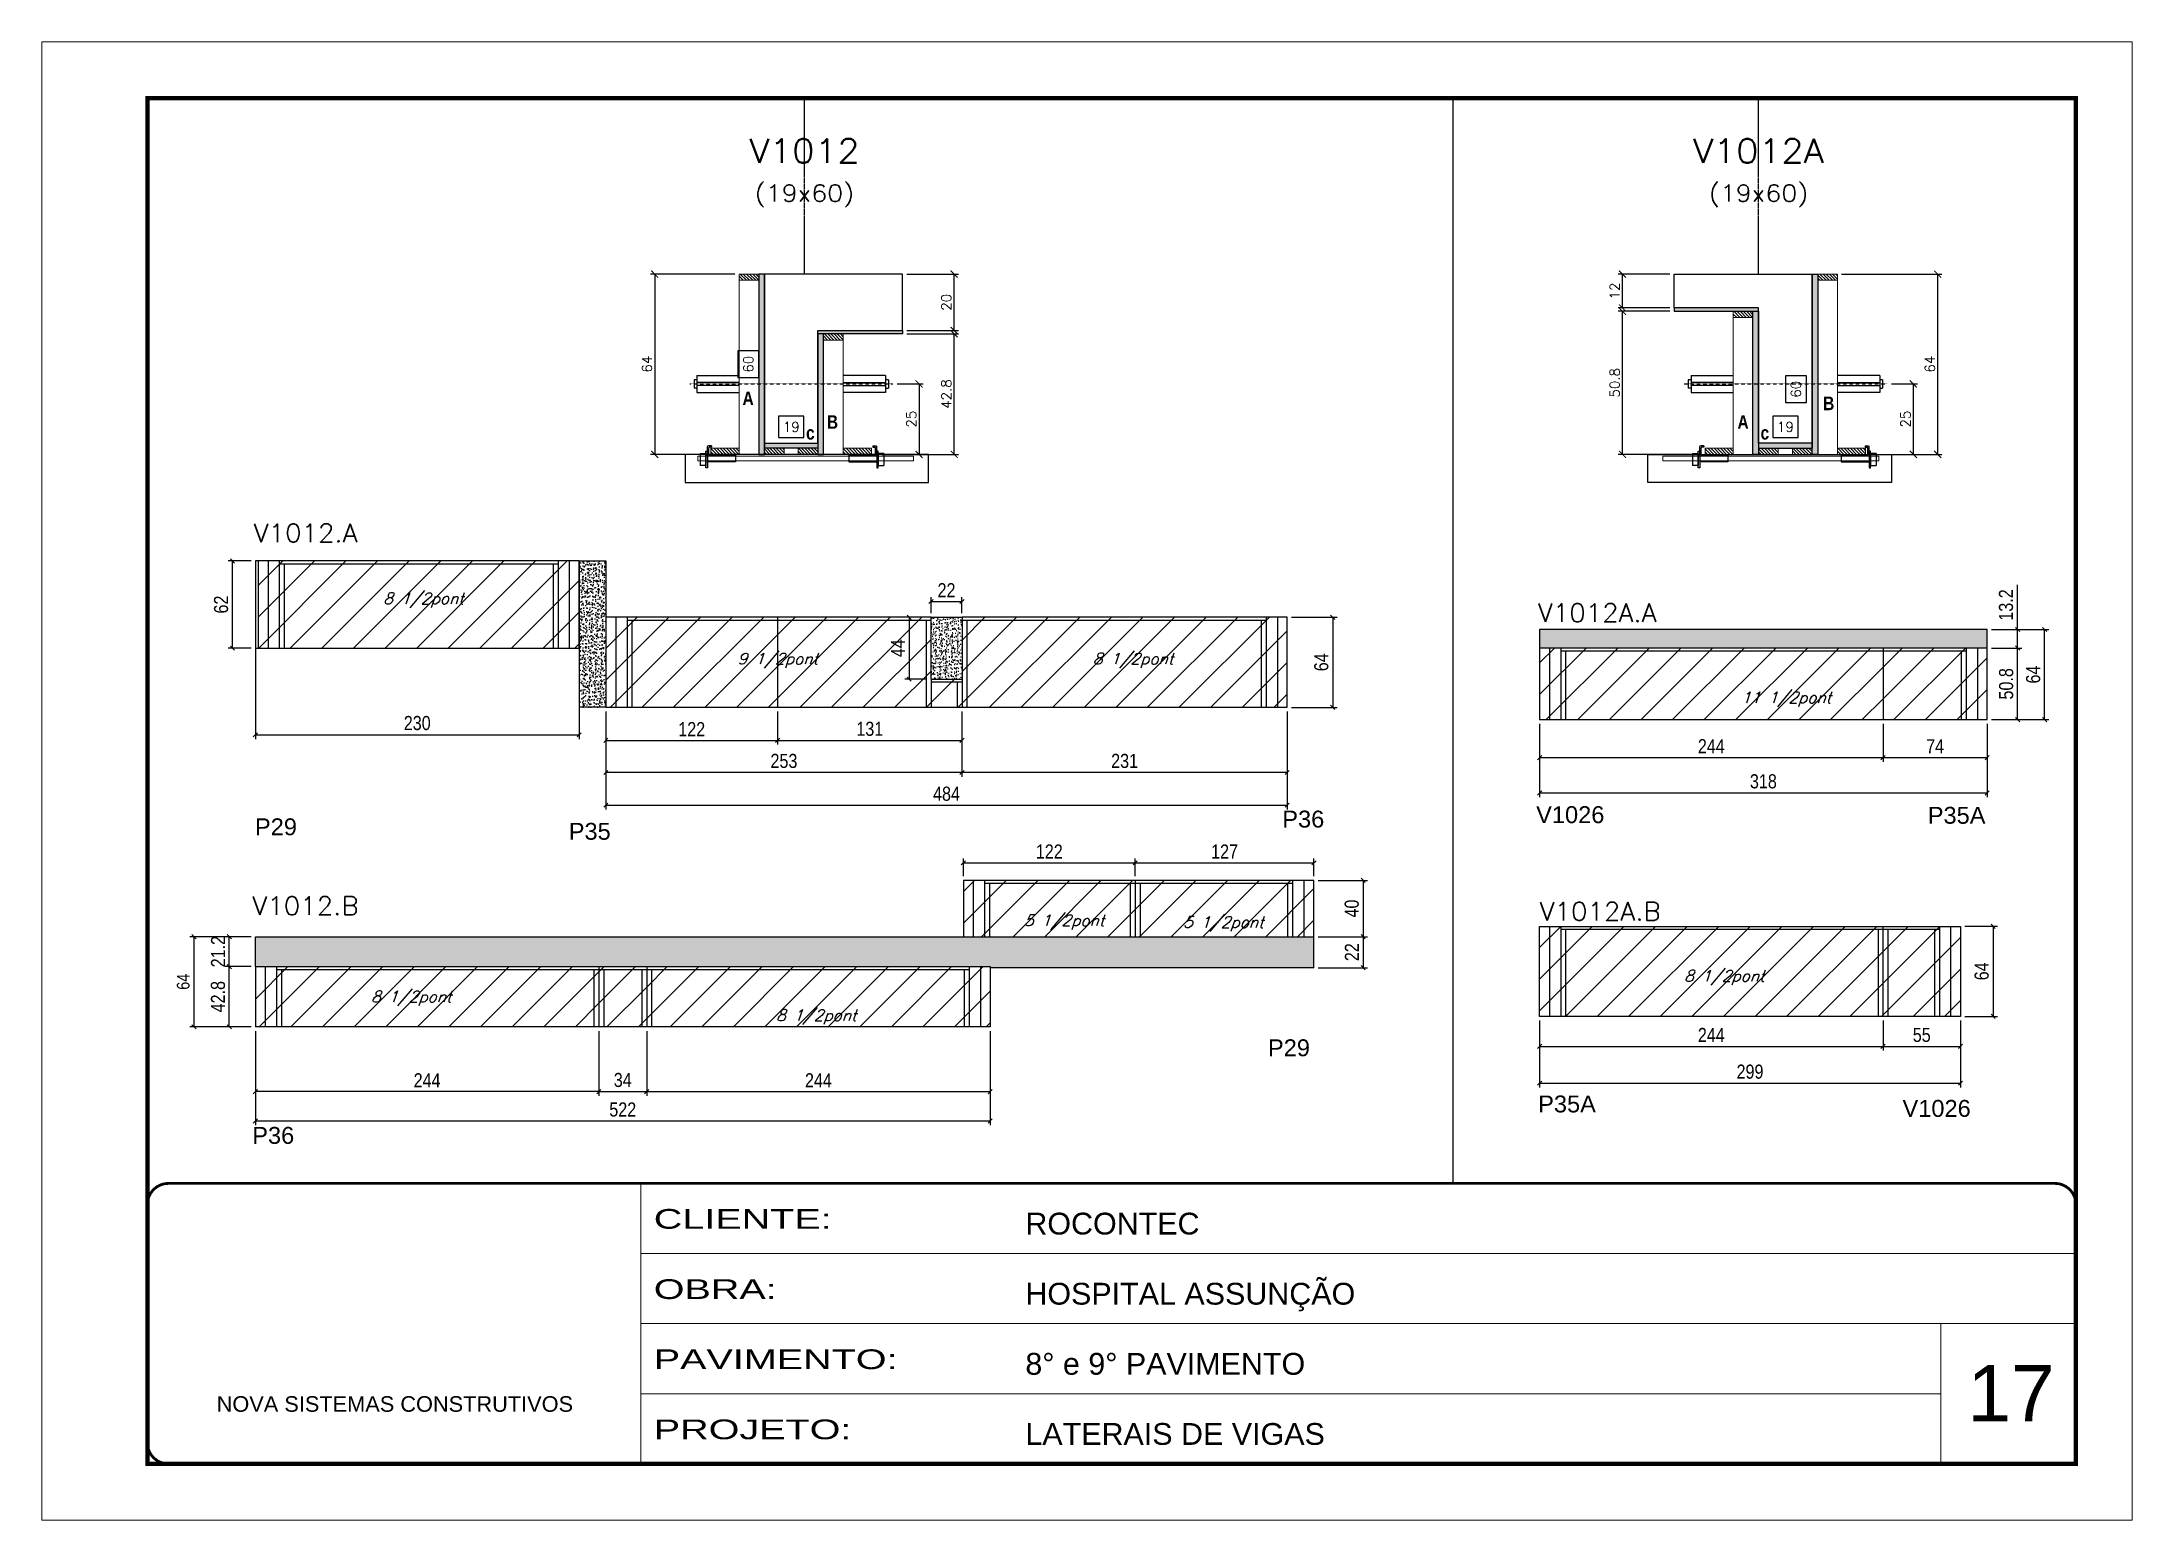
# Model space of a CAD drawing. Extents: x -20960 to -5926, y -2106 to 21915.
# Drawn here: x -12207 to -10722, y 16271 to 17321 of the extents above; entities that cross this region are included whole.
import ezdxf
from ezdxf.enums import TextEntityAlignment as Align

# ---------------------------------------------------------------- set-up
doc = ezdxf.new("R2010")
doc.units = 0
for name, pattern in [('CONTINUO', [0]), ('DASHED', [0.75, 0.5, -0.25]), ('HIDDEN', [0.375, 0.25, -0.125])]:
    doc.linetypes.add(name, pattern=pattern)
for name, color, linetype in [('5', 5, 'Continuous'), ('barrote', 251, 'Continuous'), ('COTA', 241, 'Continuous'), ('Cota Seção (2x)', 4, 'Continuous'), ('detalhes', 4, 'Continuous'), ('Painéis', 200, 'Continuous'), ('presilha', 1, 'Continuous'), ('Reaproveitamento', 251, 'Continuous'), ('SARR_2.2x7', 40, 'Continuous'), ('SARR_3.5x7', 81, 'Continuous'), ('TENSOR', 3, 'Continuous'), ('texto', 7, 'Continuous'), ('Texto de Titulo', 7, 'Continuous'), ('Texto Qtd Sarr', 242, 'Continuous')]:
    doc.layers.add(name, color=color, linetype=linetype)
for name, color, linetype, lineweight in [('CARIMBO', 255, 'Continuous', 9), ('CONCRETO', 251, 'Continuous', 25), ('Folhas', 255, 'Continuous', 9), ('Hachura', 251, 'Continuous', 9), ('Madeira', 126, 'Continuous', 18), ('SARRAFO DE PRESSAO', 251, 'DASHED', 9), ('SCO-___-LAJ', 2, 'Continuous', 0), ('Texto Seção', 7, 'Continuous', 15)]:
    doc.layers.add(name, color=color, linetype=linetype, lineweight=lineweight)
doc.styles.add('ARIAL', font='arial.ttf')
doc.styles.add('COTA TECNICA', font='techl___.ttf', dxfattribs={"height": 10})
doc.styles.add('COTA TECNICA-50', font='techl___.ttf', dxfattribs={"height": 9})
doc.styles.add('REGUA-120', font='ROMANS.shx', dxfattribs={"height": 15})
doc.styles.add('Romans', font='romans.shx')
doc.styles.get("Standard").update_dxf_attribs({"font": 'arial.ttf'})
doc.styles.add('TECNICA', font='techb___.ttf', dxfattribs={"height": 10})
doc.styles.add('Tecnologia', font='')
doc.styles.get('Tecnologia').set_extended_font_data('Forgotten Futurist')
doc.dimstyles.new('COTA PAINEL-50', dxfattribs={"dimtxt": 9, "dimasz": 3, "dimexe": 3, "dimexo": 3, "dimgap": 3, "dimtad": 1, "dimdec": 1, "dimzin": 12, "dimdsep": 46, "dimtxsty": 'COTA TECNICA-50', "dimblk1": 'OBLIQUE', "dimblk2": 'OBLIQUE', "dimsah": 1, "dimcen": 0.9, "dimclrd": 4, "dimclre": 4, "dimclrt": 240, "dimadec": 1, "dimazin": 3, "dimtfac": 1, "dimtdec": 1, "dimtmove": 0, "dimatfit": 3, "dimfxl": 1, "dimtolj": 1, "dimtzin": 12, "dimarcsym": 0})
doc.dimstyles.new('Cota Seção (2x)', dxfattribs={"dimtxt": 7, "dimasz": 5, "dimexe": 3, "dimexo": 3, "dimgap": 2, "dimtad": 3, "dimdec": 1, "dimlfac": 0.5, "dimzin": 12, "dimdsep": 46, "dimtxsty": 'Romans', "dimblk": 'ARCHTICK', "dimcen": 0, "dimclrd": 4, "dimclre": 4, "dimclrt": 1, "dimadec": 1, "dimazin": 3, "dimtfac": 1, "dimtdec": 1, "dimtmove": 0, "dimatfit": 3, "dimldrblk": 'OBLIQUE', "dimfxl": 1, "dimtolj": 1, "dimtzin": 12, "dimarcsym": 0})
doc.dimstyles.new('Cota Seção interna', dxfattribs={"dimtxt": 7, "dimasz": 6, "dimexe": 0.18, "dimexo": 2, "dimgap": -4, "dimtad": 3, "dimdec": 1, "dimlfac": 0.5, "dimzin": 12, "dimdsep": 46, "dimtxsty": 'Romans', "dimblk": 'ARCHTICK', "dimcen": 0.09, "dimse1": 1, "dimse2": 1, "dimsd1": 1, "dimsd2": 1, "dimclrd": 180, "dimclre": 5, "dimclrt": 1, "dimadec": 0, "dimazin": 3, "dimtfac": 1, "dimtdec": 1, "dimtofl": 0, "dimtmove": 0, "dimatfit": 3, "dimldrblk": 'ARCHTICK', "dimfxl": 1, "dimtolj": 1, "dimtzin": 0, "dimarcsym": 0})
doc.dimstyles.new('PAINEL', dxfattribs={"dimtxt": 10, "dimasz": 3, "dimexe": 3, "dimexo": 3, "dimgap": 3, "dimtad": 1, "dimdec": 1, "dimzin": 12, "dimdsep": 46, "dimtxsty": 'COTA TECNICA', "dimblk1": 'OBLIQUE', "dimblk2": 'OBLIQUE', "dimsah": 1, "dimcen": 0.9, "dimclrd": 4, "dimclre": 4, "dimclrt": 240, "dimadec": 1, "dimazin": 3, "dimtfac": 1, "dimtdec": 1, "dimtmove": 0, "dimatfit": 3, "dimfxl": 1, "dimtolj": 1, "dimtzin": 12, "dimarcsym": 0})
pattern_1 = [(50, (-145461.965, -14215.8866), (5.46554007, -0.47817257), [0.5715, -6.2865]), (355, (-145461.965, -14215.8866), (-1.05730264, 5.73170536), [0.4572, -5.02921753]), (100.4514447, (-145461.5097, -14215.9264), (4.40823741, 5.25353256), [0.48570026, -5.34270734]), (46.1842, (-145461.965, -14214.3626), (8.13237123, -1.26126984), [0.85725, -9.42975]), (96.6355576, (-145461.2874, -14214.468), (7.122124, 7.42278374), [0.7285507, -8.01406824]), (351.184151, (-145461.965, -14214.363), (7.122124, 7.42278374), [0.685799, -7.54379196]), (21, (-145461.203, -14214.7436), (4.54843174, -3.06795595), [0.5715, -6.2865]), (326, (-145461.203, -14214.7436), (1.85406085, 5.52563898), [0.4572, -5.0292]), (71.451445, (-145460.824, -14214.999), (6.40249258, 2.45768307), [0.48570026, -5.34269813]), (37.5, (-145461.9651, -14215.8866), (0.092658098, 2.536651166), [0, -4.96824, 0, -5.1054, 0, -5.04825]), (7.5, (-145461.965, -14215.8866), (2.004589875, 3.005417245), [0, -2.91084, 0, -4.85394, 0, -1.92405]), (327.5, (-145463.6644, -14215.8866), (4.067717855, -0.17186232), [0, -1.905, 0, -5.9436, 0, -7.8867]), (317.5, (-145464.4264, -14215.8866), (4.44387544, 0.76279473), [0, -2.4765, 0, -3.94716, 0, -5.6007])]
pattern_2 = [(45, (-1598.5, 0), (-11.22532, 11.22532), [])]

msp = doc.modelspace()

# ---------------------------------------------------------------- texts
at = {"layer": '5', "linetype": 'Continuous'}
for s, rotation, p in [('P29', 359.99996, (-12055.58, 16757.55)), ('P35', 359.99996, (-11832.66, 16754.36)), ('P36', 359.99996, (-11325.77, 16763.05)), ('V1026', 0.00004, (-11145.42, 16766.19)), ('P35A', 0.00004, (-10867.22, 16765.73)), ('P29', 359.99996, (-11335.93, 16600.61)), ('P35A', 0.00004, (-11143.99, 16560.7)), ('V1026', 0.00004, (-10885.16, 16557.56)), ('P36', 359.99996, (-12057.51, 16538.39))]:
    msp.add_text(s, height=12, rotation=rotation, dxfattribs=at).set_placement(p)
at = {"layer": 'CARIMBO', "style": 'ARIAL'}
msp.add_text('17', height=40, dxfattribs=at).set_placement((-10839.14, 16341.23))
at = {"layer": 'detalhes', "style": 'TECNICA'}
for s, p in [('A', (-11709.22, 17063.12)), ('B', (-10941.56, 17059.47)), ('B', (-11649.26, 17046.28)), ('A', (-11002.39, 17046.28)), ('c', (-11664.1, 17038.59)), ('c', (-10986.01, 17038.59))]:
    msp.add_text(s, height=9.6, dxfattribs=at).set_placement(p)
at = {"layer": 'texto', "color": 2, "char_height": 8, "attachment_point": 5, "style": 'Romans'}
for s, insert in [('{\\Q19;\\C256;8 1/2pont}', (-11935.84, 16924.45)), ('{\\Q19;\\C256;9 1/2pont}', (-11684.2, 16881.65)), ('{\\Q19;\\C256;8 1/2pont}', (-11431.79, 16881.65)), ('{\\Q19;\\C256;11 1/2pont}', (-10967.82, 16854.13)), ('{\\Q19;\\C256;5 1/2pont}', (-11480.79, 16695.79)), ('{\\Q19;\\C256;5 1/2pont}', (-11367.64, 16694.56)), ('{\\Q19;\\C256;8 1/2pont}', (-11011.74, 16656.33)), ('{\\Q19;\\C256;8 1/2pont}', (-11944.54, 16641.62)), ('{\\Q19;\\C256;8 1/2pont}', (-11656.83, 16628.37))]:
    msp.add_mtext(s, dxfattribs=dict(at, insert=insert))
at = {"layer": 'Texto Seção', "style": 'REGUA-120', "width": 1.05}
for s, p in [('V1012.A', (-12056.42, 16965.74)), ('V1012A.A', (-11144.15, 16909.09)), ('V1012.B', (-12057.33, 16700.94)), ('V1012A.B', (-11142.89, 16697.02))]:
    msp.add_text(s, height=13, dxfattribs=at).set_placement(p)

# ---------------------------------------------------------------- blocks, each defined once
blk = doc.blocks.new('9999999999')
at = {"color": 30, "linetype": 'CONTINUO'}
for p, q in [((98564.6, 34230.2), (98564.6, 34429.4)), ((98564.6, 34379.6), (99584, 34379.6)), ((98564.6, 34329.8), (99488, 34329.8)), ((99584, 34329.8), (99488, 34329.8)), ((99488, 34329.8), (99488, 34230.2)), ((98564.6, 34280), (99488, 34280))]:
    blk.add_line(p, q, dxfattribs=at)
at = {"color": 30, "linetype": 'CONTINUO', "const_width": 2}
blk.add_lwpolyline([(99584, 34230.2), (99584, 34414.4, 0.414214), (99569, 34429.4), (98229, 34429.4, 0.414214), (98214, 34414.4), (98214, 34245.2, 0.414214), (98229, 34230.2), (99584, 34230.2)], format="xyb", dxfattribs=at)
at = {"layer": 'Folhas'}
blk.add_lwpolyline([(98139, 34190.2), (99624, 34190.2), (99624, 35240.2), (98139, 35240.2)], close=True, dxfattribs=at)
at = {"layer": 'Folhas', "color": 30, "const_width": 3}
blk.add_lwpolyline([(98214, 34230.2), (99584, 34230.2), (99584, 35200.2), (98214, 35200.2)], close=True, dxfattribs=at)
at = {"color": 7, "linetype": 'Continuous', "ltscale": 5, "style": 'ARIAL'}
for s, height, p in [('ROCONTEC', 15.48, (98837.7, 34393.1)), ('HOSPITAL ASSUNÇÃO', 15.483, (98837.7, 34343.3)), ('8° e 9° PAVIMENTO', 15.483, (98837.7, 34293.5)), ('NOVA SISTEMAS CONSTRUTIVOS', 11.059, (98263.2, 34267.2)), ('LATERAIS DE VIGAS', 15.483, (98837.7, 34243.7))]:
    blk.add_text(s, height=height, dxfattribs=at).set_placement(p)
at = {"layer": 'Folhas', "color": 7, "style": 'Tecnologia', "width": 1.5}
for s, p in [('CLIENTE:', (98573.7, 34397.2)), ('OBRA:', (98573.7, 34347.3)), ('PAVIMENTO:', (98573.7, 34297.5)), ('PROJETO:', (98573.7, 34247.7))]:
    blk.add_text(s, height=14, dxfattribs=at).set_placement(p)
blk = doc.blocks.new('_Oblique')
at = {"color": 0, "linetype": 'ByBlock', "lineweight": -2}
blk.add_line((-0.5, -0.5), (0.5, 0.5), dxfattribs=at)
blk = doc.blocks.new('*D6858')
at = {"layer": 'COTA', "color": 4, "linetype": 'ByBlock', "lineweight": -2, "transparency": 16777216}
for p, q in [((-11143, 16836.7), (-11143, 16784.6)), ((-10825, 16836.7), (-10825, 16784.6)), ((-11143, 16787.6), (-10825, 16787.6))]:
    blk.add_line(p, q, dxfattribs=at)
at = {"layer": 'Defpoints', "color": 0, "linetype": 'ByBlock', "transparency": 16777216}
for p in [(-11143, 16839.7), (-10825, 16839.7), (-10825, 16787.6)]:
    blk.add_point(p, dxfattribs=at)
at = {"layer": 'COTA', "color": 4, "linetype": 'ByBlock', "lineweight": -2, "transparency": 16777216, "xscale": 3, "yscale": 3, "zscale": 3, "rotation": 180}
blk.add_blockref('_Oblique', (-11143, 16787.6), dxfattribs=at)
at = {"layer": 'COTA', "color": 4, "linetype": 'ByBlock', "lineweight": -2, "transparency": 16777216, "xscale": 3, "yscale": 3, "zscale": 3}
blk.add_blockref('_Oblique', (-10825, 16787.6), dxfattribs=at)
at = {"layer": 'COTA', "color": 240, "linetype": 'ByBlock', "transparency": 16777216, "insert": (-10984, 16795.8), "char_height": 10, "attachment_point": 5, "style": 'COTA TECNICA'}
blk.add_mtext('\\A1;318', dxfattribs=at)
blk = doc.blocks.new('*D6859')
at = {"layer": 'COTA', "color": 4, "linetype": 'ByBlock', "lineweight": -2, "transparency": 16777216}
for p, q in [((-11143, 16625.9), (-11143, 16578.5)), ((-10844, 16625.9), (-10844, 16578.5)), ((-11143, 16581.5), (-10844, 16581.5))]:
    blk.add_line(p, q, dxfattribs=at)
at = {"layer": 'Defpoints', "color": 0, "linetype": 'ByBlock', "transparency": 16777216}
for p in [(-11143, 16628.9), (-10844, 16628.9), (-10844, 16581.5)]:
    blk.add_point(p, dxfattribs=at)
at = {"layer": 'COTA', "color": 4, "linetype": 'ByBlock', "lineweight": -2, "transparency": 16777216, "xscale": 3, "yscale": 3, "zscale": 3, "rotation": 180}
blk.add_blockref('_Oblique', (-11143, 16581.5), dxfattribs=at)
at = {"layer": 'COTA', "color": 4, "linetype": 'ByBlock', "lineweight": -2, "transparency": 16777216, "xscale": 3, "yscale": 3, "zscale": 3}
blk.add_blockref('_Oblique', (-10844, 16581.5), dxfattribs=at)
at = {"layer": 'COTA', "color": 240, "linetype": 'ByBlock', "transparency": 16777216, "insert": (-10993.5, 16589.6), "char_height": 10, "attachment_point": 5, "style": 'COTA TECNICA'}
blk.add_mtext('\\A1;299', dxfattribs=at)
blk = doc.blocks.new('*D6860')
at = {"layer": 'COTA', "color": 4, "linetype": 'ByBlock', "lineweight": -2, "transparency": 16777216}
for p, q in [((-10822, 16890.5), (-10800.4, 16890.5)), ((-10803.4, 16839.7), (-10803.4, 16890.5)), ((-10822, 16839.7), (-10800.4, 16839.7))]:
    blk.add_line(p, q, dxfattribs=at)
at = {"layer": 'Defpoints', "color": 0, "linetype": 'ByBlock', "transparency": 16777216}
for p in [(-10825, 16890.5), (-10803.4, 16890.5), (-10825, 16839.7)]:
    blk.add_point(p, dxfattribs=at)
at = {"layer": 'COTA', "color": 4, "linetype": 'ByBlock', "lineweight": -2, "transparency": 16777216, "xscale": 3, "yscale": 3, "zscale": 3}
for p, rotation in [((-10803.4, 16890.5), 90), ((-10803.4, 16839.7), 270)]:
    blk.add_blockref('_Oblique', p, dxfattribs=dict(at, rotation=rotation))
at = {"layer": 'COTA', "color": 240, "linetype": 'ByBlock', "transparency": 16777216, "insert": (-10811.5, 16865.1), "char_height": 10, "attachment_point": 5, "rotation": 90, "style": 'COTA TECNICA'}
blk.add_mtext('\\A1;50.8', dxfattribs=at)
blk = doc.blocks.new('*D6861')
at = {"layer": 'COTA', "color": 4, "linetype": 'ByBlock', "lineweight": -2, "transparency": 16777216}
for p, q in [((-10803.4, 16903.7), (-10803.4, 16935.5)), ((-10822, 16903.7), (-10800.4, 16903.7)), ((-10803.4, 16890.5), (-10803.4, 16903.7)), ((-10822, 16890.5), (-10800.4, 16890.5))]:
    blk.add_line(p, q, dxfattribs=at)
at = {"layer": 'Defpoints', "color": 0, "linetype": 'ByBlock', "transparency": 16777216}
for p in [(-10825, 16903.7), (-10803.4, 16903.7), (-10825, 16890.5)]:
    blk.add_point(p, dxfattribs=at)
at = {"layer": 'COTA', "color": 4, "linetype": 'ByBlock', "lineweight": -2, "transparency": 16777216, "xscale": 3, "yscale": 3, "zscale": 3}
for p, rotation in [((-10803.4, 16903.7), 90), ((-10803.4, 16890.5), 270)]:
    blk.add_blockref('_Oblique', p, dxfattribs=dict(at, rotation=rotation))
at = {"layer": 'COTA', "color": 240, "linetype": 'ByBlock', "transparency": 16777216, "insert": (-10811.6, 16921.1), "char_height": 10, "attachment_point": 5, "rotation": 90, "style": 'COTA TECNICA'}
blk.add_mtext('\\A1;13.2', dxfattribs=at)
blk = doc.blocks.new('*D6862')
at = {"layer": 'COTA', "color": 4, "linetype": 'ByBlock', "lineweight": -2, "transparency": 16777216}
for p, q in [((-10822, 16903.7), (-10781.2, 16903.7)), ((-10784.2, 16839.7), (-10784.2, 16903.7)), ((-10822, 16839.7), (-10781.2, 16839.7))]:
    blk.add_line(p, q, dxfattribs=at)
at = {"layer": 'Defpoints', "color": 0, "linetype": 'ByBlock', "transparency": 16777216}
for p in [(-10825, 16903.7), (-10784.2, 16903.7), (-10825, 16839.7)]:
    blk.add_point(p, dxfattribs=at)
at = {"layer": 'COTA', "color": 4, "linetype": 'ByBlock', "lineweight": -2, "transparency": 16777216, "xscale": 3, "yscale": 3, "zscale": 3}
for p, rotation in [((-10784.2, 16903.7), 90), ((-10784.2, 16839.7), 270)]:
    blk.add_blockref('_Oblique', p, dxfattribs=dict(at, rotation=rotation))
at = {"layer": 'COTA', "color": 240, "linetype": 'ByBlock', "transparency": 16777216, "insert": (-10792.3, 16871.7), "char_height": 10, "attachment_point": 5, "rotation": 90, "style": 'COTA TECNICA'}
blk.add_mtext('\\A1;64', dxfattribs=at)
blk = doc.blocks.new('*D6863')
at = {"layer": 'COTA', "color": 4, "linetype": 'ByBlock', "lineweight": -2, "transparency": 16777216}
for p, q in [((-10841, 16692.9), (-10817.8, 16692.9)), ((-10820.8, 16692.9), (-10820.8, 16628.9)), ((-10841, 16628.9), (-10817.8, 16628.9))]:
    blk.add_line(p, q, dxfattribs=at)
at = {"layer": 'Defpoints', "color": 0, "linetype": 'ByBlock', "transparency": 16777216}
for p in [(-10844, 16692.9), (-10844, 16628.9), (-10820.8, 16628.9)]:
    blk.add_point(p, dxfattribs=at)
at = {"layer": 'COTA', "color": 4, "linetype": 'ByBlock', "lineweight": -2, "transparency": 16777216, "xscale": 3, "yscale": 3, "zscale": 3}
for p, rotation in [((-10820.8, 16692.9), 90), ((-10820.8, 16628.9), 270)]:
    blk.add_blockref('_Oblique', p, dxfattribs=dict(at, rotation=rotation))
at = {"layer": 'COTA', "color": 240, "linetype": 'ByBlock', "transparency": 16777216, "insert": (-10828.9, 16660.9), "char_height": 10, "attachment_point": 5, "rotation": 90, "style": 'COTA TECNICA'}
blk.add_mtext('\\A1;64', dxfattribs=at)
blk = doc.blocks.new('*D6864')
at = {"layer": 'COTA', "color": 4, "linetype": 'ByBlock', "lineweight": -2, "transparency": 16777216}
for p, q in [((-11143, 16836.7), (-11143, 16809.7)), ((-10899, 16836.7), (-10899, 16809.7)), ((-11143, 16812.7), (-10899, 16812.7))]:
    blk.add_line(p, q, dxfattribs=at)
at = {"layer": 'Defpoints', "color": 0, "linetype": 'ByBlock', "transparency": 16777216}
for p in [(-11143, 16839.7), (-10899, 16839.7), (-10899, 16812.7)]:
    blk.add_point(p, dxfattribs=at)
at = {"layer": 'COTA', "color": 4, "linetype": 'ByBlock', "lineweight": -2, "transparency": 16777216, "xscale": 3, "yscale": 3, "zscale": 3, "rotation": 180}
blk.add_blockref('_Oblique', (-11143, 16812.7), dxfattribs=at)
at = {"layer": 'COTA', "color": 4, "linetype": 'ByBlock', "lineweight": -2, "transparency": 16777216, "xscale": 3, "yscale": 3, "zscale": 3}
blk.add_blockref('_Oblique', (-10899, 16812.7), dxfattribs=at)
at = {"layer": 'COTA', "color": 240, "linetype": 'ByBlock', "transparency": 16777216, "insert": (-11021, 16820.8), "char_height": 10, "attachment_point": 5, "style": 'COTA TECNICA'}
blk.add_mtext('\\A1;244', dxfattribs=at)
blk = doc.blocks.new('*D6865')
at = {"layer": 'COTA', "color": 4, "linetype": 'ByBlock', "lineweight": -2, "transparency": 16777216}
for p, q in [((-10899, 16836.7), (-10899, 16809.7)), ((-10825, 16836.7), (-10825, 16809.7)), ((-10899, 16812.7), (-10825, 16812.7))]:
    blk.add_line(p, q, dxfattribs=at)
at = {"layer": 'Defpoints', "color": 0, "linetype": 'ByBlock', "transparency": 16777216}
for p in [(-10899, 16839.7), (-10825, 16839.7), (-10825, 16812.7)]:
    blk.add_point(p, dxfattribs=at)
at = {"layer": 'COTA', "color": 4, "linetype": 'ByBlock', "lineweight": -2, "transparency": 16777216, "xscale": 3, "yscale": 3, "zscale": 3, "rotation": 180}
blk.add_blockref('_Oblique', (-10899, 16812.7), dxfattribs=at)
at = {"layer": 'COTA', "color": 4, "linetype": 'ByBlock', "lineweight": -2, "transparency": 16777216, "xscale": 3, "yscale": 3, "zscale": 3}
blk.add_blockref('_Oblique', (-10825, 16812.7), dxfattribs=at)
at = {"layer": 'COTA', "color": 240, "linetype": 'ByBlock', "transparency": 16777216, "insert": (-10862, 16820.8), "char_height": 10, "attachment_point": 5, "style": 'COTA TECNICA'}
blk.add_mtext('\\A1;74', dxfattribs=at)
blk = doc.blocks.new('*D6866')
at = {"layer": 'COTA', "color": 4, "linetype": 'ByBlock', "lineweight": -2, "transparency": 16777216}
for p, q in [((-11143, 16625.9), (-11143, 16604.6)), ((-10899, 16625.9), (-10899, 16604.6)), ((-11143, 16607.6), (-10899, 16607.6))]:
    blk.add_line(p, q, dxfattribs=at)
at = {"layer": 'Defpoints', "color": 0, "linetype": 'ByBlock', "transparency": 16777216}
for p in [(-11143, 16628.9), (-10899, 16628.9), (-10899, 16607.6)]:
    blk.add_point(p, dxfattribs=at)
at = {"layer": 'COTA', "color": 4, "linetype": 'ByBlock', "lineweight": -2, "transparency": 16777216, "xscale": 3, "yscale": 3, "zscale": 3, "rotation": 180}
blk.add_blockref('_Oblique', (-11143, 16607.6), dxfattribs=at)
at = {"layer": 'COTA', "color": 4, "linetype": 'ByBlock', "lineweight": -2, "transparency": 16777216, "xscale": 3, "yscale": 3, "zscale": 3}
blk.add_blockref('_Oblique', (-10899, 16607.6), dxfattribs=at)
at = {"layer": 'COTA', "color": 240, "linetype": 'ByBlock', "transparency": 16777216, "insert": (-11021, 16615.7), "char_height": 10, "attachment_point": 5, "style": 'COTA TECNICA'}
blk.add_mtext('\\A1;244', dxfattribs=at)
blk = doc.blocks.new('*D6867')
at = {"layer": 'COTA', "color": 4, "linetype": 'ByBlock', "lineweight": -2, "transparency": 16777216}
for p, q in [((-10899, 16625.9), (-10899, 16604.6)), ((-10844, 16625.9), (-10844, 16604.6)), ((-10899, 16607.6), (-10844, 16607.6))]:
    blk.add_line(p, q, dxfattribs=at)
at = {"layer": 'Defpoints', "color": 0, "linetype": 'ByBlock', "transparency": 16777216}
for p in [(-10899, 16628.9), (-10844, 16628.9), (-10844, 16607.6)]:
    blk.add_point(p, dxfattribs=at)
at = {"layer": 'COTA', "color": 4, "linetype": 'ByBlock', "lineweight": -2, "transparency": 16777216, "xscale": 3, "yscale": 3, "zscale": 3, "rotation": 180}
blk.add_blockref('_Oblique', (-10899, 16607.6), dxfattribs=at)
at = {"layer": 'COTA', "color": 4, "linetype": 'ByBlock', "lineweight": -2, "transparency": 16777216, "xscale": 3, "yscale": 3, "zscale": 3}
blk.add_blockref('_Oblique', (-10844, 16607.6), dxfattribs=at)
at = {"layer": 'COTA', "color": 240, "linetype": 'ByBlock', "transparency": 16777216, "insert": (-10871.5, 16615.7), "char_height": 10, "attachment_point": 5, "style": 'COTA TECNICA'}
blk.add_mtext('\\A1;55', dxfattribs=at)
blk = doc.blocks.new('titulo1')
at = {"layer": 'Defpoints', "color": 252, "linetype": 'HIDDEN', "ltscale": 2}
blk.add_line((0, 0), (0, 125), dxfattribs=at)
at = {"layer": 'Defpoints', "style": 'Romans', "oblique": 15}
blk.add_attdef('FOLHA', text='', height=10, dxfattribs=at).set_placement((0, 15.6), align=Align.MIDDLE_CENTER)
at = {"layer": 'Texto Qtd Sarr', "color": 3, "style": 'Romans', "oblique": 15}
for tag, height, p in [('TITULO', 17, (0, 71.4)), ('SEÇÃO', 12, (0, 41.5))]:
    blk.add_attdef(tag, text='', height=height, dxfattribs=at).set_placement(p, align=Align.MIDDLE_CENTER)
blk = doc.blocks.new('_ArchTick')
at = {"color": 0, "linetype": 'ByBlock', "const_width": 0.15}
blk.add_lwpolyline([(-0.5, -0.5), (0.5, 0.5)], dxfattribs=at)
blk = doc.blocks.new('*D6837')
at = {"layer": 'COTA', "color": 4, "lineweight": -2, "transparency": 16777216}
for p, q in [((-11050.4, 17129.7), (-11087.1, 17129.7)), ((-11084.1, 17028.1), (-11084.1, 17129.7)), ((-11032.8, 17028.1), (-11087.1, 17028.1))]:
    blk.add_line(p, q, dxfattribs=at)
at = {"layer": 'Defpoints', "color": 0, "transparency": 16777216}
for p in [(-11084.1, 17129.7), (-11047.4, 17129.7), (-11029.8, 17028.1)]:
    blk.add_point(p, dxfattribs=at)
at = {"layer": 'COTA', "color": 4, "lineweight": -2, "transparency": 16777216, "xscale": 5, "yscale": 5, "zscale": 5}
for p, rotation in [((-11084.1, 17129.7), 90), ((-11084.1, 17028.1), 270)]:
    blk.add_blockref('_ArchTick', p, dxfattribs=dict(at, rotation=rotation))
at = {"layer": 'COTA', "color": 1, "transparency": 16777216, "insert": (-11089.6, 17078.9), "char_height": 7, "attachment_point": 5, "rotation": 90, "style": 'Romans'}
blk.add_mtext('\\A1;50.8', dxfattribs=at)
blk = doc.blocks.new('*D6838')
at = {"layer": 'COTA', "color": 4, "lineweight": -2, "transparency": 16777216}
for p, q in [((-11050.4, 17156.1), (-11087.1, 17156.1)), ((-11084.1, 17132.1), (-11084.1, 17156.1)), ((-11050.4, 17132.1), (-11087.1, 17132.1))]:
    blk.add_line(p, q, dxfattribs=at)
at = {"layer": 'Defpoints', "color": 0, "transparency": 16777216}
for p in [(-11084.1, 17156.1), (-11047.4, 17156.1), (-11047.4, 17132.1)]:
    blk.add_point(p, dxfattribs=at)
at = {"layer": 'COTA', "color": 4, "lineweight": -2, "transparency": 16777216, "xscale": 5, "yscale": 5, "zscale": 5}
for p, rotation in [((-11084.1, 17156.1), 90), ((-11084.1, 17132.1), 270)]:
    blk.add_blockref('_ArchTick', p, dxfattribs=dict(at, rotation=rotation))
at = {"layer": 'COTA', "color": 1, "transparency": 16777216, "insert": (-11089.6, 17144.1), "char_height": 7, "attachment_point": 5, "rotation": 90, "style": 'Romans'}
blk.add_mtext('\\A1;12', dxfattribs=at)
blk = doc.blocks.new('*D6839')
at = {"layer": 'Cota Seção (2x)', "color": 180, "lineweight": -2, "transparency": 16777216}
for p, q in [((-10953.4, 17083.8), (-10968.4, 17083.8)), ((-10968.4, 17083.8), (-10968.4, 17064.8)), ((-10953.4, 17064.8), (-10953.4, 17083.8)), ((-10968.4, 17064.8), (-10953.4, 17064.8))]:
    blk.add_line(p, q, dxfattribs=at)
at = {"layer": 'Defpoints', "color": 0, "transparency": 16777216}
for p in [(-10987.4, 17156.1), (-10949.4, 17156.1), (-10987.4, 17036.1)]:
    blk.add_point(p, dxfattribs=at)
at = {"layer": 'Cota Seção (2x)', "color": 1, "transparency": 16777216, "insert": (-10960.9, 17074.3), "char_height": 7, "attachment_point": 5, "rotation": 90, "style": 'Romans'}
blk.add_mtext('\\A1;60', dxfattribs=at)
blk = doc.blocks.new('PRESILHA METÁLICA 1')
at = {"layer": 'presilha'}
for p, q in [((0, 13), (6, 13)), ((0, 13), (0, 0)), ((6, 0), (0, 0)), ((6, 15.5), (7.5, 15.5)), ((6, -2.5), (6, 15.5)), ((6, 13), (6, 0)), ((7.5, 10.6), (7.5, 19.9)), ((7.5, 15.5), (7.5, -2.5)), ((37.5, 4.1), (7.5, 4.1)), ((12, 21), (8.6, 21)), ((9, 11.6), (9, 18.9)), ((12, 19.5), (9.6, 19.5)), ((37.5, 11), (9.6, 11)), ((12, 21), (12, 19.5)), ((37.5, 11), (37.5, 4.1)), ((7.5, -2.5), (6, -2.5))]:
    blk.add_line(p, q, dxfattribs=at)
for centre, radius, start, end in [((8.6, 19.9), 1.14, 90, 180), ((9.6, 18.9), 0.57, 90, 180), ((9.6, 11.6), 0.57, 180, 270)]:
    blk.add_arc(centre, radius, start, end, dxfattribs=at)
blk = doc.blocks.new('*D6840')
at = {"layer": 'Cota Seção (2x)', "color": 180, "lineweight": -2, "transparency": 16777216}
for p, q in [((-10959.4, 17055.1), (-10977.4, 17055.1)), ((-10977.4, 17055.1), (-10977.4, 17040.1)), ((-10959.4, 17040.1), (-10959.4, 17055.1)), ((-10977.4, 17040.1), (-10959.4, 17040.1))]:
    blk.add_line(p, q, dxfattribs=at)
at = {"layer": 'Defpoints', "color": 0, "transparency": 16777216}
for p in [(-10987.4, 17036.1), (-10987.4, 17028.1), (-10949.4, 17028.1)]:
    blk.add_point(p, dxfattribs=at)
at = {"layer": 'Cota Seção (2x)', "color": 1, "transparency": 16777216, "insert": (-10968.4, 17047.6), "char_height": 7, "attachment_point": 5, "style": 'Romans'}
blk.add_mtext('\\A1;19', dxfattribs=at)
blk = doc.blocks.new('*D6841')
at = {"layer": 'COTA', "color": 4, "lineweight": -2, "transparency": 16777216}
for p, q in [((-10928.4, 17156.1), (-10857.2, 17156.1)), ((-10860.2, 17156.1), (-10860.2, 17028.1)), ((-10928.4, 17028.1), (-10857.2, 17028.1))]:
    blk.add_line(p, q, dxfattribs=at)
at = {"layer": 'Defpoints', "color": 0, "transparency": 16777216}
for p in [(-10931.4, 17156.1), (-10931.4, 17028.1), (-10860.2, 17028.1)]:
    blk.add_point(p, dxfattribs=at)
at = {"layer": 'COTA', "color": 4, "lineweight": -2, "transparency": 16777216, "xscale": 5, "yscale": 5, "zscale": 5}
for p, rotation in [((-10860.2, 17156.1), 90), ((-10860.2, 17028.1), 270)]:
    blk.add_blockref('_ArchTick', p, dxfattribs=dict(at, rotation=rotation))
at = {"layer": 'COTA', "color": 1, "transparency": 16777216, "insert": (-10865.7, 17092.1), "char_height": 7, "attachment_point": 5, "rotation": 90, "style": 'Romans'}
blk.add_mtext('\\A1;64', dxfattribs=at)
blk = doc.blocks.new('*D6842')
at = {"layer": 'COTA', "color": 4, "linetype": 'ByBlock', "lineweight": -2, "transparency": 16777216}
for p, q in [((-12055.3, 16618.5), (-12055.3, 16572.5)), ((-11811.3, 16618.5), (-11811.3, 16572.5)), ((-11811.3, 16575.5), (-12055.3, 16575.5))]:
    blk.add_line(p, q, dxfattribs=at)
at = {"layer": 'Defpoints', "color": 0, "linetype": 'ByBlock', "transparency": 16777216}
for p in [(-12055.3, 16621.5), (-11811.3, 16621.5), (-12055.3, 16575.5)]:
    blk.add_point(p, dxfattribs=at)
at = {"layer": 'COTA', "color": 4, "linetype": 'ByBlock', "lineweight": -2, "transparency": 16777216, "xscale": 3, "yscale": 3, "zscale": 3, "rotation": 180}
blk.add_blockref('_Oblique', (-12055.3, 16575.5), dxfattribs=at)
at = {"layer": 'COTA', "color": 4, "linetype": 'ByBlock', "lineweight": -2, "transparency": 16777216, "xscale": 3, "yscale": 3, "zscale": 3}
blk.add_blockref('_Oblique', (-11811.3, 16575.5), dxfattribs=at)
at = {"layer": 'COTA', "color": 240, "linetype": 'ByBlock', "transparency": 16777216, "insert": (-11933.3, 16583.5), "char_height": 10, "attachment_point": 5, "style": 'COTA TECNICA'}
blk.add_mtext('\\A1;244', dxfattribs=at)
blk = doc.blocks.new('*D6843')
at = {"layer": 'COTA', "color": 4, "linetype": 'ByBlock', "lineweight": -2, "transparency": 16777216}
for p, q in [((-11811.3, 16618.5), (-11811.3, 16572.5)), ((-11777.3, 16618.5), (-11777.3, 16572.5)), ((-11811.3, 16575.5), (-11777.3, 16575.5))]:
    blk.add_line(p, q, dxfattribs=at)
at = {"layer": 'Defpoints', "color": 0, "linetype": 'ByBlock', "transparency": 16777216}
for p in [(-11811.3, 16621.5), (-11777.3, 16621.5), (-11777.3, 16575.5)]:
    blk.add_point(p, dxfattribs=at)
at = {"layer": 'COTA', "color": 4, "linetype": 'ByBlock', "lineweight": -2, "transparency": 16777216, "xscale": 3, "yscale": 3, "zscale": 3, "rotation": 180}
blk.add_blockref('_Oblique', (-11811.3, 16575.5), dxfattribs=at)
at = {"layer": 'COTA', "color": 4, "linetype": 'ByBlock', "lineweight": -2, "transparency": 16777216, "xscale": 3, "yscale": 3, "zscale": 3}
blk.add_blockref('_Oblique', (-11777.3, 16575.5), dxfattribs=at)
at = {"layer": 'COTA', "color": 240, "linetype": 'ByBlock', "transparency": 16777216, "insert": (-11794.3, 16583.7), "char_height": 10, "attachment_point": 5, "style": 'COTA TECNICA'}
blk.add_mtext('\\A1;34', dxfattribs=at)
blk = doc.blocks.new('*D6844')
at = {"layer": 'COTA', "color": 4, "linetype": 'ByBlock', "lineweight": -2, "transparency": 16777216}
for p, q in [((-11553.3, 16845.4), (-11553.3, 16799.1)), ((-11322.3, 16845.4), (-11322.3, 16799.1)), ((-11322.3, 16802.1), (-11553.3, 16802.1))]:
    blk.add_line(p, q, dxfattribs=at)
at = {"layer": 'Defpoints', "color": 0, "linetype": 'ByBlock', "transparency": 16777216}
for p in [(-11553.3, 16848.4), (-11322.3, 16848.4), (-11553.3, 16802.1)]:
    blk.add_point(p, dxfattribs=at)
at = {"layer": 'COTA', "color": 4, "linetype": 'ByBlock', "lineweight": -2, "transparency": 16777216, "xscale": 3, "yscale": 3, "zscale": 3, "rotation": 180}
blk.add_blockref('_Oblique', (-11553.3, 16802.1), dxfattribs=at)
at = {"layer": 'COTA', "color": 4, "linetype": 'ByBlock', "lineweight": -2, "transparency": 16777216, "xscale": 3, "yscale": 3, "zscale": 3}
blk.add_blockref('_Oblique', (-11322.3, 16802.1), dxfattribs=at)
at = {"layer": 'COTA', "color": 240, "linetype": 'ByBlock', "transparency": 16777216, "insert": (-11437.8, 16810.3), "char_height": 10, "attachment_point": 5, "style": 'COTA TECNICA'}
blk.add_mtext('\\A1;231', dxfattribs=at)
blk = doc.blocks.new('*D6845')
at = {"layer": 'COTA', "color": 4, "linetype": 'ByBlock', "lineweight": -2, "transparency": 16777216}
for p, q in [((-11806.3, 16845.4), (-11806.3, 16799.1)), ((-11553.3, 16845.4), (-11553.3, 16799.1)), ((-11553.3, 16802.1), (-11806.3, 16802.1))]:
    blk.add_line(p, q, dxfattribs=at)
at = {"layer": 'Defpoints', "color": 0, "linetype": 'ByBlock', "transparency": 16777216}
for p in [(-11806.3, 16848.4), (-11553.3, 16848.4), (-11806.3, 16802.1)]:
    blk.add_point(p, dxfattribs=at)
at = {"layer": 'COTA', "color": 4, "linetype": 'ByBlock', "lineweight": -2, "transparency": 16777216, "xscale": 3, "yscale": 3, "zscale": 3, "rotation": 180}
blk.add_blockref('_Oblique', (-11806.3, 16802.1), dxfattribs=at)
at = {"layer": 'COTA', "color": 4, "linetype": 'ByBlock', "lineweight": -2, "transparency": 16777216, "xscale": 3, "yscale": 3, "zscale": 3}
blk.add_blockref('_Oblique', (-11553.3, 16802.1), dxfattribs=at)
at = {"layer": 'COTA', "color": 240, "linetype": 'ByBlock', "transparency": 16777216, "insert": (-11679.8, 16810.3), "char_height": 10, "attachment_point": 5, "style": 'COTA TECNICA'}
blk.add_mtext('\\A1;253', dxfattribs=at)
blk = doc.blocks.new('*D6846')
at = {"layer": 'COTA', "color": 4, "linetype": 'ByBlock', "lineweight": -2, "transparency": 16777216}
for p, q in [((-12055.3, 16927.4), (-12055.3, 16825.9)), ((-11825.3, 16887.4), (-11825.3, 16825.9)), ((-12055.3, 16828.9), (-11825.3, 16828.9))]:
    blk.add_line(p, q, dxfattribs=at)
at = {"layer": 'Defpoints', "color": 0, "linetype": 'ByBlock', "transparency": 16777216}
for p in [(-12055.3, 16930.4), (-11825.3, 16890.4), (-11825.3, 16828.9)]:
    blk.add_point(p, dxfattribs=at)
at = {"layer": 'COTA', "color": 4, "linetype": 'ByBlock', "lineweight": -2, "transparency": 16777216, "xscale": 3, "yscale": 3, "zscale": 3, "rotation": 180}
blk.add_blockref('_Oblique', (-12055.3, 16828.9), dxfattribs=at)
at = {"layer": 'COTA', "color": 4, "linetype": 'ByBlock', "lineweight": -2, "transparency": 16777216, "xscale": 3, "yscale": 3, "zscale": 3}
blk.add_blockref('_Oblique', (-11825.3, 16828.9), dxfattribs=at)
at = {"layer": 'COTA', "color": 240, "linetype": 'ByBlock', "transparency": 16777216, "insert": (-11940.3, 16837.2), "char_height": 10, "attachment_point": 5, "style": 'COTA TECNICA'}
blk.add_mtext('\\A1;230', dxfattribs=at)
blk = doc.blocks.new('*D6847')
at = {"layer": 'COTA', "color": 4, "linetype": 'ByBlock', "lineweight": -2, "transparency": 16777216}
for p, q in [((-11806.3, 16845.4), (-11806.3, 16821.9)), ((-11684.3, 16845.4), (-11684.3, 16821.9)), ((-11806.3, 16824.9), (-11684.3, 16824.9))]:
    blk.add_line(p, q, dxfattribs=at)
at = {"layer": 'Defpoints', "color": 0, "linetype": 'ByBlock', "transparency": 16777216}
for p in [(-11806.3, 16848.4), (-11684.3, 16848.4), (-11684.3, 16824.9)]:
    blk.add_point(p, dxfattribs=at)
at = {"layer": 'COTA', "color": 4, "linetype": 'ByBlock', "lineweight": -2, "transparency": 16777216, "xscale": 3, "yscale": 3, "zscale": 3, "rotation": 180}
blk.add_blockref('_Oblique', (-11806.3, 16824.9), dxfattribs=at)
at = {"layer": 'COTA', "color": 4, "linetype": 'ByBlock', "lineweight": -2, "transparency": 16777216, "xscale": 3, "yscale": 3, "zscale": 3}
blk.add_blockref('_Oblique', (-11684.3, 16824.9), dxfattribs=at)
at = {"layer": 'COTA', "color": 240, "linetype": 'ByBlock', "transparency": 16777216, "insert": (-11745.3, 16832.9), "char_height": 10, "attachment_point": 5, "style": 'COTA TECNICA'}
blk.add_mtext('\\A1;122', dxfattribs=at)
blk = doc.blocks.new('*D6848')
at = {"layer": 'COTA', "color": 4, "linetype": 'ByBlock', "lineweight": -2, "transparency": 16777216}
for p, q in [((-11684.3, 16845.4), (-11684.3, 16821.9)), ((-11553.3, 16845.4), (-11553.3, 16821.9)), ((-11684.3, 16824.9), (-11553.3, 16824.9))]:
    blk.add_line(p, q, dxfattribs=at)
at = {"layer": 'Defpoints', "color": 0, "linetype": 'ByBlock', "transparency": 16777216}
for p in [(-11684.3, 16848.4), (-11553.3, 16848.4), (-11553.3, 16824.9)]:
    blk.add_point(p, dxfattribs=at)
at = {"layer": 'COTA', "color": 4, "linetype": 'ByBlock', "lineweight": -2, "transparency": 16777216, "xscale": 3, "yscale": 3, "zscale": 3, "rotation": 180}
blk.add_blockref('_Oblique', (-11684.3, 16824.9), dxfattribs=at)
at = {"layer": 'COTA', "color": 4, "linetype": 'ByBlock', "lineweight": -2, "transparency": 16777216, "xscale": 3, "yscale": 3, "zscale": 3}
blk.add_blockref('_Oblique', (-11553.3, 16824.9), dxfattribs=at)
at = {"layer": 'COTA', "color": 240, "linetype": 'ByBlock', "transparency": 16777216, "insert": (-11618.8, 16833.1), "char_height": 10, "attachment_point": 5, "style": 'COTA TECNICA'}
blk.add_mtext('\\A1;131', dxfattribs=at)
blk = doc.blocks.new('*D6849')
at = {"layer": 'COTA', "color": 4, "linetype": 'ByBlock', "lineweight": -2, "transparency": 16777216}
for p, q in [((-11575.3, 16915.4), (-11575.3, 16926.6)), ((-11575.3, 16923.6), (-11553.3, 16923.6)), ((-11553.3, 16915.4), (-11553.3, 16926.6))]:
    blk.add_line(p, q, dxfattribs=at)
at = {"layer": 'Defpoints', "color": 0, "linetype": 'ByBlock', "transparency": 16777216}
for p in [(-11553.3, 16923.6), (-11575.3, 16912.4), (-11553.3, 16912.4)]:
    blk.add_point(p, dxfattribs=at)
at = {"layer": 'COTA', "color": 4, "linetype": 'ByBlock', "lineweight": -2, "transparency": 16777216, "xscale": 3, "yscale": 3, "zscale": 3, "rotation": 180}
blk.add_blockref('_Oblique', (-11575.3, 16923.6), dxfattribs=at)
at = {"layer": 'COTA', "color": 4, "linetype": 'ByBlock', "lineweight": -2, "transparency": 16777216, "xscale": 3, "yscale": 3, "zscale": 3}
blk.add_blockref('_Oblique', (-11553.3, 16923.6), dxfattribs=at)
at = {"layer": 'COTA', "color": 240, "linetype": 'ByBlock', "transparency": 16777216, "insert": (-11564.3, 16931.6), "char_height": 10, "attachment_point": 5, "style": 'COTA TECNICA'}
blk.add_mtext('\\A1;22', dxfattribs=at)
blk = doc.blocks.new('*D6850')
at = {"layer": 'COTA', "color": 4, "linetype": 'ByBlock', "lineweight": -2, "transparency": 16777216}
for p, q in [((-11578.3, 16912.4), (-11593.8, 16912.4)), ((-11590.8, 16912.4), (-11590.8, 16868.4)), ((-11578.3, 16868.4), (-11593.8, 16868.4))]:
    blk.add_line(p, q, dxfattribs=at)
at = {"layer": 'Defpoints', "color": 0, "linetype": 'ByBlock', "transparency": 16777216}
for p in [(-11575.3, 16912.4), (-11590.8, 16868.4), (-11575.3, 16868.4)]:
    blk.add_point(p, dxfattribs=at)
at = {"layer": 'COTA', "color": 4, "linetype": 'ByBlock', "lineweight": -2, "transparency": 16777216, "xscale": 3, "yscale": 3, "zscale": 3}
for p, rotation in [((-11590.8, 16912.4), 90), ((-11590.8, 16868.4), 270)]:
    blk.add_blockref('_Oblique', p, dxfattribs=dict(at, rotation=rotation))
at = {"layer": 'COTA', "color": 240, "linetype": 'ByBlock', "transparency": 16777216, "insert": (-11598.8, 16890.4), "char_height": 10, "attachment_point": 5, "rotation": 90, "style": 'COTA TECNICA'}
blk.add_mtext('\\A1;44', dxfattribs=at)
blk = doc.blocks.new('*D6851')
at = {"layer": 'COTA', "color": 4, "linetype": 'ByBlock', "lineweight": -2, "transparency": 16777216}
for p, q in [((-11319.3, 16912.4), (-11286.9, 16912.4)), ((-11289.9, 16912.4), (-11289.9, 16848.4)), ((-11319.3, 16848.4), (-11286.9, 16848.4))]:
    blk.add_line(p, q, dxfattribs=at)
at = {"layer": 'Defpoints', "color": 0, "linetype": 'ByBlock', "transparency": 16777216}
for p in [(-11322.3, 16912.4), (-11322.3, 16848.4), (-11289.9, 16848.4)]:
    blk.add_point(p, dxfattribs=at)
at = {"layer": 'COTA', "color": 4, "linetype": 'ByBlock', "lineweight": -2, "transparency": 16777216, "xscale": 3, "yscale": 3, "zscale": 3}
for p, rotation in [((-11289.9, 16912.4), 90), ((-11289.9, 16848.4), 270)]:
    blk.add_blockref('_Oblique', p, dxfattribs=dict(at, rotation=rotation))
at = {"layer": 'COTA', "color": 240, "linetype": 'ByBlock', "transparency": 16777216, "insert": (-11298, 16880.4), "char_height": 10, "attachment_point": 5, "rotation": 90, "style": 'COTA TECNICA'}
blk.add_mtext('\\A1;64', dxfattribs=at)
blk = doc.blocks.new('*D6852')
at = {"layer": 'COTA', "color": 4, "linetype": 'ByBlock', "lineweight": -2, "transparency": 16777216}
for p, q in [((-12058.3, 16952.4), (-12074.5, 16952.4)), ((-12071.5, 16890.4), (-12071.5, 16952.4)), ((-12058.3, 16890.4), (-12074.5, 16890.4))]:
    blk.add_line(p, q, dxfattribs=at)
at = {"layer": 'Defpoints', "color": 0, "linetype": 'ByBlock', "transparency": 16777216}
for p in [(-12071.5, 16952.4), (-12055.3, 16952.4), (-12055.3, 16890.4)]:
    blk.add_point(p, dxfattribs=at)
at = {"layer": 'COTA', "color": 4, "linetype": 'ByBlock', "lineweight": -2, "transparency": 16777216, "xscale": 3, "yscale": 3, "zscale": 3}
for p, rotation in [((-12071.5, 16952.4), 90), ((-12071.5, 16890.4), 270)]:
    blk.add_blockref('_Oblique', p, dxfattribs=dict(at, rotation=rotation))
at = {"layer": 'COTA', "color": 240, "linetype": 'ByBlock', "transparency": 16777216, "insert": (-12079.6, 16921.4), "char_height": 10, "attachment_point": 5, "rotation": 90, "style": 'COTA TECNICA'}
blk.add_mtext('\\A1;62', dxfattribs=at)
blk = doc.blocks.new('*D6853')
at = {"layer": 'COTA', "color": 4, "linetype": 'ByBlock', "lineweight": -2, "transparency": 16777216}
for p, q in [((-12058.3, 16664.3), (-12076.8, 16664.3)), ((-12073.8, 16621.5), (-12073.8, 16664.3)), ((-12058.3, 16621.5), (-12076.8, 16621.5))]:
    blk.add_line(p, q, dxfattribs=at)
at = {"layer": 'Defpoints', "color": 0, "linetype": 'ByBlock', "transparency": 16777216}
for p in [(-12073.8, 16664.3), (-12055.3, 16664.3), (-12055.3, 16621.5)]:
    blk.add_point(p, dxfattribs=at)
at = {"layer": 'COTA', "color": 4, "linetype": 'ByBlock', "lineweight": -2, "transparency": 16777216, "xscale": 3, "yscale": 3, "zscale": 3}
for p, rotation in [((-12073.8, 16664.3), 90), ((-12073.8, 16621.5), 270)]:
    blk.add_blockref('_Oblique', p, dxfattribs=dict(at, rotation=rotation))
at = {"layer": 'COTA', "color": 240, "linetype": 'ByBlock', "transparency": 16777216, "insert": (-12081.8, 16642.9), "char_height": 10, "attachment_point": 5, "rotation": 90, "style": 'COTA TECNICA'}
blk.add_mtext('\\A1;42.8', dxfattribs=at)
blk = doc.blocks.new('*D6854')
at = {"layer": 'COTA', "color": 4, "linetype": 'ByBlock', "lineweight": -2, "transparency": 16777216}
for p, q in [((-12058.3, 16685.5), (-12076.8, 16685.5)), ((-12073.8, 16664.3), (-12073.8, 16685.5)), ((-12058.3, 16664.3), (-12076.8, 16664.3))]:
    blk.add_line(p, q, dxfattribs=at)
at = {"layer": 'Defpoints', "color": 0, "linetype": 'ByBlock', "transparency": 16777216}
for p in [(-12073.8, 16685.5), (-12055.3, 16685.5), (-12055.3, 16664.3)]:
    blk.add_point(p, dxfattribs=at)
at = {"layer": 'COTA', "color": 4, "linetype": 'ByBlock', "lineweight": -2, "transparency": 16777216, "xscale": 3, "yscale": 3, "zscale": 3}
for p, rotation in [((-12073.8, 16685.5), 90), ((-12073.8, 16664.3), 270)]:
    blk.add_blockref('_Oblique', p, dxfattribs=dict(at, rotation=rotation))
at = {"layer": 'COTA', "color": 240, "linetype": 'ByBlock', "transparency": 16777216, "insert": (-12081.8, 16674.9), "char_height": 10, "attachment_point": 5, "rotation": 90, "style": 'COTA TECNICA'}
blk.add_mtext('\\A1;21.2', dxfattribs=at)
blk = doc.blocks.new('*D6855')
at = {"layer": 'COTA', "color": 4, "lineweight": -2, "ltscale": 25, "transparency": 16777216}
for p, q in [((-11806.3, 16845.4), (-11806.3, 16775.9)), ((-11322.3, 16845.4), (-11322.3, 16775.9)), ((-11806.3, 16778.9), (-11322.3, 16778.9))]:
    blk.add_line(p, q, dxfattribs=at)
at = {"layer": 'Defpoints', "color": 0, "ltscale": 25, "transparency": 16777216}
for p in [(-11806.3, 16848.4), (-11322.3, 16848.4), (-11322.3, 16778.9)]:
    blk.add_point(p, dxfattribs=at)
at = {"layer": 'COTA', "color": 4, "lineweight": -2, "ltscale": 25, "transparency": 16777216, "xscale": 3, "yscale": 3, "zscale": 3, "rotation": 180}
blk.add_blockref('_Oblique', (-11806.3, 16778.9), dxfattribs=at)
at = {"layer": 'COTA', "color": 4, "lineweight": -2, "ltscale": 25, "transparency": 16777216, "xscale": 3, "yscale": 3, "zscale": 3}
blk.add_blockref('_Oblique', (-11322.3, 16778.9), dxfattribs=at)
at = {"layer": 'COTA', "color": 240, "ltscale": 25, "transparency": 16777216, "insert": (-11564.3, 16787), "char_height": 10, "attachment_point": 5, "style": 'COTA TECNICA'}
blk.add_mtext('\\A1;484', dxfattribs=at)
blk = doc.blocks.new('*D6869')
at = {"layer": 'COTA', "color": 4, "lineweight": -2, "ltscale": 25, "transparency": 16777216}
for p, q in [((-12055.3, 16618.5), (-12055.3, 16551.6)), ((-11533.3, 16618.5), (-11533.3, 16551.6)), ((-11533.3, 16554.6), (-12055.3, 16554.6))]:
    blk.add_line(p, q, dxfattribs=at)
at = {"layer": 'Defpoints', "color": 0, "ltscale": 25, "transparency": 16777216}
for p in [(-12055.3, 16621.5), (-11533.3, 16621.5), (-12055.3, 16554.6)]:
    blk.add_point(p, dxfattribs=at)
at = {"layer": 'COTA', "color": 4, "lineweight": -2, "ltscale": 25, "transparency": 16777216, "xscale": 3, "yscale": 3, "zscale": 3, "rotation": 180}
blk.add_blockref('_Oblique', (-12055.3, 16554.6), dxfattribs=at)
at = {"layer": 'COTA', "color": 4, "lineweight": -2, "ltscale": 25, "transparency": 16777216, "xscale": 3, "yscale": 3, "zscale": 3}
blk.add_blockref('_Oblique', (-11533.3, 16554.6), dxfattribs=at)
at = {"layer": 'COTA', "color": 240, "ltscale": 25, "transparency": 16777216, "insert": (-11794.3, 16562.7), "char_height": 10, "attachment_point": 5, "style": 'COTA TECNICA'}
blk.add_mtext('\\A1;522', dxfattribs=at)
blk = doc.blocks.new('*D6856')
at = {"layer": 'COTA', "color": 4, "lineweight": -2, "transparency": 16777216}
for p, q in [((-10893.1, 17078.1), (-10874.5, 17078.1)), ((-10877.5, 17078.1), (-10877.5, 17028.1)), ((-10893.1, 17028.1), (-10874.5, 17028.1))]:
    blk.add_line(p, q, dxfattribs=at)
at = {"layer": 'Defpoints', "color": 0, "transparency": 16777216}
for p in [(-10896.1, 17078.1), (-10896.1, 17028.1), (-10877.5, 17028.1)]:
    blk.add_point(p, dxfattribs=at)
at = {"layer": 'COTA', "color": 4, "lineweight": -2, "transparency": 16777216, "xscale": 5, "yscale": 5, "zscale": 5}
for p, rotation in [((-10877.5, 17078.1), 90), ((-10877.5, 17028.1), 270)]:
    blk.add_blockref('_ArchTick', p, dxfattribs=dict(at, rotation=rotation))
at = {"layer": 'COTA', "color": 1, "transparency": 16777216, "insert": (-10883, 17053.1), "char_height": 7, "attachment_point": 5, "rotation": 90, "style": 'Romans'}
blk.add_mtext('\\A1;25', dxfattribs=at)
blk = doc.blocks.new('*D6857')
at = {"layer": 'COTA', "color": 4, "lineweight": -2, "ltscale": 25, "transparency": 16777216}
for p, q in [((-11777.3, 16618.5), (-11777.3, 16572.5)), ((-11533.3, 16618.5), (-11533.3, 16572.5)), ((-11777.3, 16575.5), (-11533.3, 16575.5))]:
    blk.add_line(p, q, dxfattribs=at)
at = {"layer": 'Defpoints', "color": 0, "ltscale": 25, "transparency": 16777216}
for p in [(-11777.3, 16621.5), (-11533.3, 16621.5), (-11533.3, 16575.5)]:
    blk.add_point(p, dxfattribs=at)
at = {"layer": 'COTA', "color": 4, "lineweight": -2, "ltscale": 25, "transparency": 16777216, "xscale": 3, "yscale": 3, "zscale": 3, "rotation": 180}
blk.add_blockref('_Oblique', (-11777.3, 16575.5), dxfattribs=at)
at = {"layer": 'COTA', "color": 4, "lineweight": -2, "ltscale": 25, "transparency": 16777216, "xscale": 3, "yscale": 3, "zscale": 3}
blk.add_blockref('_Oblique', (-11533.3, 16575.5), dxfattribs=at)
at = {"layer": 'COTA', "color": 240, "ltscale": 25, "transparency": 16777216, "insert": (-11655.3, 16583.5), "char_height": 10, "attachment_point": 5, "style": 'COTA TECNICA'}
blk.add_mtext('\\A1;244', dxfattribs=at)
blk = doc.blocks.new('*D6870')
at = {"layer": 'COTA', "color": 4, "lineweight": -2, "ltscale": 25, "transparency": 16777216}
for p, q in [((-11300.3, 16725.5), (-11265.3, 16725.5)), ((-11268.3, 16725.5), (-11268.3, 16685.5)), ((-11300.3, 16685.5), (-11265.3, 16685.5))]:
    blk.add_line(p, q, dxfattribs=at)
at = {"layer": 'Defpoints', "color": 0, "ltscale": 25, "transparency": 16777216}
for p in [(-11303.3, 16725.5), (-11303.3, 16685.5), (-11268.3, 16685.5)]:
    blk.add_point(p, dxfattribs=at)
at = {"layer": 'COTA', "color": 4, "lineweight": -2, "ltscale": 25, "transparency": 16777216, "xscale": 3, "yscale": 3, "zscale": 3}
for p, rotation in [((-11268.3, 16725.5), 90), ((-11268.3, 16685.5), 270)]:
    blk.add_blockref('_Oblique', p, dxfattribs=dict(at, rotation=rotation))
at = {"layer": 'COTA', "color": 240, "ltscale": 25, "transparency": 16777216, "insert": (-11276.4, 16705.5), "char_height": 10, "attachment_point": 5, "rotation": 90, "style": 'COTA TECNICA'}
blk.add_mtext('\\A1;40', dxfattribs=at)
blk = doc.blocks.new('*D6871')
at = {"layer": 'COTA', "color": 4, "lineweight": -2, "ltscale": 25, "transparency": 16777216}
for p, q in [((-11300.3, 16685.5), (-11265.3, 16685.5)), ((-11268.3, 16685.5), (-11268.3, 16663.5)), ((-11300.3, 16663.5), (-11265.3, 16663.5))]:
    blk.add_line(p, q, dxfattribs=at)
at = {"layer": 'Defpoints', "color": 0, "ltscale": 25, "transparency": 16777216}
for p in [(-11303.3, 16685.5), (-11303.3, 16663.5), (-11268.3, 16663.5)]:
    blk.add_point(p, dxfattribs=at)
at = {"layer": 'COTA', "color": 4, "lineweight": -2, "ltscale": 25, "transparency": 16777216, "xscale": 3, "yscale": 3, "zscale": 3}
for p, rotation in [((-11268.3, 16685.5), 90), ((-11268.3, 16663.5), 270)]:
    blk.add_blockref('_Oblique', p, dxfattribs=dict(at, rotation=rotation))
at = {"layer": 'COTA', "color": 240, "ltscale": 25, "transparency": 16777216, "insert": (-11276.3, 16674.5), "char_height": 10, "attachment_point": 5, "rotation": 90, "style": 'COTA TECNICA'}
blk.add_mtext('\\A1;22', dxfattribs=at)
blk = doc.blocks.new('*D6872')
at = {"layer": 'COTA', "color": 4, "lineweight": -2, "ltscale": 25, "transparency": 16777216}
for p, q in [((-11552.3, 16728.5), (-11552.3, 16741)), ((-11552.3, 16738), (-11430.3, 16738)), ((-11430.3, 16728.5), (-11430.3, 16741))]:
    blk.add_line(p, q, dxfattribs=at)
at = {"layer": 'Defpoints', "color": 0, "ltscale": 25, "transparency": 16777216}
for p in [(-11430.3, 16738), (-11552.3, 16725.5), (-11430.3, 16725.5)]:
    blk.add_point(p, dxfattribs=at)
at = {"layer": 'COTA', "color": 4, "lineweight": -2, "ltscale": 25, "transparency": 16777216, "xscale": 3, "yscale": 3, "zscale": 3, "rotation": 180}
blk.add_blockref('_Oblique', (-11552.3, 16738), dxfattribs=at)
at = {"layer": 'COTA', "color": 4, "lineweight": -2, "ltscale": 25, "transparency": 16777216, "xscale": 3, "yscale": 3, "zscale": 3}
blk.add_blockref('_Oblique', (-11430.3, 16738), dxfattribs=at)
at = {"layer": 'COTA', "color": 240, "ltscale": 25, "transparency": 16777216, "insert": (-11491.3, 16746), "char_height": 10, "attachment_point": 5, "style": 'COTA TECNICA'}
blk.add_mtext('\\A1;122', dxfattribs=at)
blk = doc.blocks.new('*D6873')
at = {"layer": 'COTA', "color": 4, "lineweight": -2, "ltscale": 25, "transparency": 16777216}
for p, q in [((-11430.3, 16728.5), (-11430.3, 16741)), ((-11430.3, 16738), (-11303.3, 16738)), ((-11303.3, 16728.5), (-11303.3, 16741))]:
    blk.add_line(p, q, dxfattribs=at)
at = {"layer": 'Defpoints', "color": 0, "ltscale": 25, "transparency": 16777216}
for p in [(-11303.3, 16738), (-11430.3, 16725.5), (-11303.3, 16725.5)]:
    blk.add_point(p, dxfattribs=at)
at = {"layer": 'COTA', "color": 4, "lineweight": -2, "ltscale": 25, "transparency": 16777216, "xscale": 3, "yscale": 3, "zscale": 3, "rotation": 180}
blk.add_blockref('_Oblique', (-11430.3, 16738), dxfattribs=at)
at = {"layer": 'COTA', "color": 4, "lineweight": -2, "ltscale": 25, "transparency": 16777216, "xscale": 3, "yscale": 3, "zscale": 3}
blk.add_blockref('_Oblique', (-11303.3, 16738), dxfattribs=at)
at = {"layer": 'COTA', "color": 240, "ltscale": 25, "transparency": 16777216, "insert": (-11366.8, 16746), "char_height": 10, "attachment_point": 5, "style": 'COTA TECNICA'}
blk.add_mtext('\\A1;127', dxfattribs=at)
blk = doc.blocks.new('*D6868')
at = {"layer": 'COTA', "color": 4, "lineweight": -2, "transparency": 16777216}
for p, q in [((-12058.3, 16685.5), (-12101.9, 16685.5)), ((-12098.9, 16685.5), (-12098.9, 16621.5)), ((-12058.3, 16621.5), (-12101.9, 16621.5))]:
    blk.add_line(p, q, dxfattribs=at)
at = {"layer": 'Defpoints', "color": 0, "transparency": 16777216}
for p in [(-12055.3, 16685.5), (-12098.9, 16621.5), (-12055.3, 16621.5)]:
    blk.add_point(p, dxfattribs=at)
at = {"layer": 'COTA', "color": 4, "lineweight": -2, "transparency": 16777216, "xscale": 3, "yscale": 3, "zscale": 3}
for p, rotation in [((-12098.9, 16685.5), 90), ((-12098.9, 16621.5), 270)]:
    blk.add_blockref('_Oblique', p, dxfattribs=dict(at, rotation=rotation))
at = {"layer": 'COTA', "color": 240, "transparency": 16777216, "insert": (-12106.5, 16653.5), "char_height": 9, "attachment_point": 5, "rotation": 90, "style": 'COTA TECNICA-50'}
blk.add_mtext('\\A1;64', dxfattribs=at)
blk = doc.blocks.new('*D6831')
at = {"layer": 'COTA', "color": 4, "lineweight": -2, "transparency": 16777216}
for p, q in [((-11592.6, 17113.7), (-11555.9, 17113.7)), ((-11558.9, 17028.1), (-11558.9, 17113.7)), ((-11610.2, 17028.1), (-11555.9, 17028.1))]:
    blk.add_line(p, q, dxfattribs=at)
at = {"layer": 'Defpoints', "color": 0, "transparency": 16777216}
for p in [(-11595.6, 17113.7), (-11558.9, 17113.7), (-11613.2, 17028.1)]:
    blk.add_point(p, dxfattribs=at)
at = {"layer": 'COTA', "color": 4, "lineweight": -2, "transparency": 16777216, "xscale": 5, "yscale": 5, "zscale": 5}
for p, rotation in [((-11558.9, 17113.7), 90), ((-11558.9, 17028.1), 270)]:
    blk.add_blockref('_ArchTick', p, dxfattribs=dict(at, rotation=rotation))
at = {"layer": 'COTA', "color": 1, "transparency": 16777216, "insert": (-11564.4, 17070.9), "char_height": 7, "attachment_point": 5, "rotation": 90, "style": 'Romans'}
blk.add_mtext('\\A1;42.8', dxfattribs=at)
blk = doc.blocks.new('*D6832')
at = {"layer": 'COTA', "color": 4, "lineweight": -2, "transparency": 16777216}
for p, q in [((-11592.6, 17156.1), (-11555.9, 17156.1)), ((-11558.9, 17116.1), (-11558.9, 17156.1)), ((-11592.6, 17116.1), (-11555.9, 17116.1))]:
    blk.add_line(p, q, dxfattribs=at)
at = {"layer": 'Defpoints', "color": 0, "transparency": 16777216}
for p in [(-11595.6, 17156.1), (-11558.9, 17156.1), (-11595.6, 17116.1)]:
    blk.add_point(p, dxfattribs=at)
at = {"layer": 'COTA', "color": 4, "lineweight": -2, "transparency": 16777216, "xscale": 5, "yscale": 5, "zscale": 5}
for p, rotation in [((-11558.9, 17156.1), 90), ((-11558.9, 17116.1), 270)]:
    blk.add_blockref('_ArchTick', p, dxfattribs=dict(at, rotation=rotation))
at = {"layer": 'COTA', "color": 1, "transparency": 16777216, "insert": (-11564.4, 17136.1), "char_height": 7, "attachment_point": 5, "rotation": 90, "style": 'Romans'}
blk.add_mtext('\\A1;20', dxfattribs=at)
blk = doc.blocks.new('*D6833')
at = {"layer": 'Cota Seção (2x)', "color": 180, "lineweight": -2, "transparency": 16777216}
for p, q in [((-11697.6, 17101.6), (-11712.6, 17101.6)), ((-11712.6, 17101.6), (-11712.6, 17082.6)), ((-11697.6, 17082.6), (-11697.6, 17101.6)), ((-11712.6, 17082.6), (-11697.6, 17082.6))]:
    blk.add_line(p, q, dxfattribs=at)
at = {"layer": 'Defpoints', "color": 0, "transparency": 16777216}
for p in [(-11693.6, 17156.1), (-11655.6, 17156.1), (-11655.6, 17036.1)]:
    blk.add_point(p, dxfattribs=at)
at = {"layer": 'Cota Seção (2x)', "color": 1, "transparency": 16777216, "insert": (-11705.1, 17092.1), "char_height": 7, "attachment_point": 5, "rotation": 90, "style": 'Romans'}
blk.add_mtext('\\A1;60', dxfattribs=at)
blk = doc.blocks.new('*D6834')
at = {"layer": 'Cota Seção (2x)', "color": 180, "lineweight": -2, "transparency": 16777216}
for p, q in [((-11665.6, 17055.1), (-11683.6, 17055.1)), ((-11683.6, 17055.1), (-11683.6, 17040.1)), ((-11665.6, 17040.1), (-11665.6, 17055.1)), ((-11683.6, 17040.1), (-11665.6, 17040.1))]:
    blk.add_line(p, q, dxfattribs=at)
at = {"layer": 'Defpoints', "color": 0, "transparency": 16777216}
for p in [(-11655.6, 17036.1), (-11693.6, 17028.1), (-11655.6, 17028.1)]:
    blk.add_point(p, dxfattribs=at)
at = {"layer": 'Cota Seção (2x)', "color": 1, "transparency": 16777216, "insert": (-11674.6, 17047.6), "char_height": 7, "attachment_point": 5, "style": 'Romans'}
blk.add_mtext('\\A1;19', dxfattribs=at)
blk = doc.blocks.new('*D6835')
at = {"layer": 'COTA', "color": 4, "lineweight": -2, "transparency": 16777216}
for p, q in [((-11714.6, 17156.1), (-11774.6, 17156.1)), ((-11771.6, 17156.1), (-11771.6, 17028.1)), ((-11714.6, 17028.1), (-11774.6, 17028.1))]:
    blk.add_line(p, q, dxfattribs=at)
at = {"layer": 'Defpoints', "color": 0, "transparency": 16777216}
for p in [(-11711.6, 17156.1), (-11771.6, 17028.1), (-11711.6, 17028.1)]:
    blk.add_point(p, dxfattribs=at)
at = {"layer": 'COTA', "color": 4, "lineweight": -2, "transparency": 16777216, "xscale": 5, "yscale": 5, "zscale": 5}
for p, rotation in [((-11771.6, 17156.1), 90), ((-11771.6, 17028.1), 270)]:
    blk.add_blockref('_ArchTick', p, dxfattribs=dict(at, rotation=rotation))
at = {"layer": 'COTA', "color": 1, "transparency": 16777216, "insert": (-11777.1, 17092.1), "char_height": 7, "attachment_point": 5, "rotation": 90, "style": 'Romans'}
blk.add_mtext('\\A1;64', dxfattribs=at)
blk = doc.blocks.new('*D6836')
at = {"layer": 'COTA', "color": 4, "lineweight": -2, "transparency": 16777216}
for p, q in [((-11599.3, 17078.1), (-11580.8, 17078.1)), ((-11583.8, 17078.1), (-11583.8, 17028.1)), ((-11599.3, 17028.1), (-11580.8, 17028.1))]:
    blk.add_line(p, q, dxfattribs=at)
at = {"layer": 'Defpoints', "color": 0, "transparency": 16777216}
for p in [(-11602.3, 17078.1), (-11602.3, 17028.1), (-11583.8, 17028.1)]:
    blk.add_point(p, dxfattribs=at)
at = {"layer": 'COTA', "color": 4, "lineweight": -2, "transparency": 16777216, "xscale": 5, "yscale": 5, "zscale": 5}
for p, rotation in [((-11583.8, 17078.1), 90), ((-11583.8, 17028.1), 270)]:
    blk.add_blockref('_ArchTick', p, dxfattribs=dict(at, rotation=rotation))
at = {"layer": 'COTA', "color": 1, "transparency": 16777216, "insert": (-11589.3, 17053.1), "char_height": 7, "attachment_point": 5, "rotation": 90, "style": 'Romans'}
blk.add_mtext('\\A1;25', dxfattribs=at)

# ---------------------------------------------------------------- dimensions: what is measured, and where the dimension line sits
at = {"layer": 'COTA'}
for base, p1, p2, picture, middle in [((-11771.59, 17028.09), (-11711.62, 17156.09), (-11711.62, 17028.09), '*D6835', (-11777.09, 17092.09)), ((-11558.9, 17156.09), (-11595.62, 17116.09), (-11595.62, 17156.09), '*D6832', (-11564.4, 17136.09)), ((-11084.11, 17156.09), (-11047.39, 17132.09), (-11047.39, 17156.09), '*D6838', (-11089.61, 17144.09)), ((-10860.21, 17028.09), (-10931.39, 17156.09), (-10931.39, 17028.09), '*D6841', (-10865.71, 17092.09)), ((-11084.11, 17129.69), (-11029.79, 17028.09), (-11047.39, 17129.69), '*D6837', (-11089.61, 17078.89)), ((-11558.9, 17113.69), (-11613.22, 17028.09), (-11595.62, 17113.69), '*D6831', (-11564.4, 17070.89)), ((-11583.76, 17028.09), (-11602.32, 17078.06), (-11602.32, 17028.09), '*D6836', (-11589.26, 17053.08)), ((-10877.53, 17028.09), (-10896.09, 17078.06), (-10896.09, 17028.09), '*D6856', (-10883.03, 17053.08))]:
    dim = msp.add_linear_dim(base=base, p1=p1, p2=p2, angle=90, dimstyle='Cota Seção (2x)', dxfattribs=at)
    dim.commit()
    dim.dimension.update_dxf_attribs({"geometry": picture, "text_midpoint": middle})
at = {"layer": 'COTA', "linetype": 'ByBlock'}
for base, p1, p2, picture, middle in [((-12071.49, 16952.45), (-12055.27, 16890.45), (-12055.27, 16952.45), '*D6852', (-12079.59, 16921.45)), ((-11590.78, 16868.45), (-11575.27, 16912.45), (-11575.27, 16868.45), '*D6850', (-11598.85, 16890.45)), ((-11289.87, 16848.45), (-11322.27, 16912.45), (-11322.27, 16848.45), '*D6851', (-11297.98, 16880.45)), ((-10820.81, 16628.86), (-10844, 16692.86), (-10844, 16628.86), '*D6863', (-10828.91, 16660.86))]:
    dim = msp.add_linear_dim(base=base, p1=p1, p2=p2, angle=90, dimstyle='PAINEL', dxfattribs=at)
    dim.commit()
    dim.dimension.update_dxf_attribs({"geometry": picture, "text_midpoint": middle})
for base, p1, p2, picture, middle in [((-11825.27, 16828.93), (-12055.27, 16930.45), (-11825.27, 16890.45), '*D6846', (-11940.27, 16837.15)), ((-11553.27, 16923.56), (-11575.27, 16912.45), (-11553.27, 16912.45), '*D6849', (-11564.27, 16931.56)), ((-11806.27, 16802.12), (-11553.27, 16848.45), (-11806.27, 16848.45), '*D6845', (-11679.77, 16810.34)), ((-11684.27, 16824.88), (-11806.27, 16848.45), (-11684.27, 16848.45), '*D6847', (-11745.27, 16832.94)), ((-11553.27, 16824.88), (-11684.27, 16848.45), (-11553.27, 16848.45), '*D6848', (-11618.77, 16833.1)), ((-11553.27, 16802.12), (-11322.27, 16848.45), (-11553.27, 16848.45), '*D6844', (-11437.77, 16810.34)), ((-10825, 16787.6), (-11143, 16839.73), (-10825, 16839.73), '*D6858', (-10984, 16795.84)), ((-10899, 16812.74), (-11143, 16839.73), (-10899, 16839.73), '*D6864', (-11021, 16820.81)), ((-10825, 16812.74), (-10899, 16839.73), (-10825, 16839.73), '*D6865', (-10862, 16820.81)), ((-11777.27, 16575.47), (-11811.27, 16621.5), (-11777.27, 16621.5), '*D6843', (-11794.27, 16583.69)), ((-10844, 16581.52), (-11143, 16628.86), (-10844, 16628.86), '*D6859', (-10993.5, 16589.61)), ((-10899, 16607.58), (-11143, 16628.86), (-10899, 16628.86), '*D6866', (-11021, 16615.65)), ((-10844, 16607.58), (-10899, 16628.86), (-10844, 16628.86), '*D6867', (-10871.5, 16615.69))]:
    dim = msp.add_linear_dim(base=base, p1=p1, p2=p2, dimstyle='PAINEL', dxfattribs=at)
    dim.commit()
    dim.dimension.update_dxf_attribs({"geometry": picture, "text_midpoint": middle})
for base, p1, p2, picture, middle in [((-10803.4, 16903.73), (-10825, 16890.53), (-10825, 16903.73), '*D6861', (-10803.4, 16921.1)), ((-10784.19, 16903.73), (-10825, 16839.73), (-10825, 16903.73), '*D6862', (-10784.19, 16871.73)), ((-10803.4, 16890.53), (-10825, 16839.73), (-10825, 16890.53), '*D6860', (-10803.4, 16865.13)), ((-12073.75, 16685.5), (-12055.27, 16664.3), (-12055.27, 16685.5), '*D6854', (-12073.75, 16674.9)), ((-12073.75, 16664.3), (-12055.27, 16621.5), (-12055.27, 16664.3), '*D6853', (-12073.75, 16642.9))]:
    dim = msp.add_linear_dim(base=base, p1=p1, p2=p2, angle=90, dimstyle='PAINEL', dxfattribs=at)
    dim.commit()
    dim.dimension.update_dxf_attribs({"geometry": picture, "text_midpoint": middle, "dimtype": 160})
at = {"layer": 'COTA', "ltscale": 25}
for base, p1, p2, picture, middle in [((-11322.27, 16778.93), (-11806.27, 16848.45), (-11322.27, 16848.45), '*D6855', (-11564.27, 16787.03)), ((-11430.27, 16737.97), (-11552.27, 16725.5), (-11430.27, 16725.5), '*D6872', (-11491.27, 16746.03)), ((-12055.27, 16554.59), (-11533.27, 16621.5), (-12055.27, 16621.5), '*D6869', (-11794.27, 16562.7)), ((-11533.27, 16575.47), (-11777.27, 16621.5), (-11533.27, 16621.5), '*D6857', (-11655.27, 16583.55))]:
    dim = msp.add_linear_dim(base=base, p1=p1, p2=p2, dimstyle='PAINEL', dxfattribs=at)
    dim.commit()
    dim.dimension.update_dxf_attribs({"geometry": picture, "text_midpoint": middle})
dim = msp.add_linear_dim(base=(-11303.27, 16737.97), p1=(-11430.27, 16725.5), p2=(-11303.27, 16725.5), dimstyle='PAINEL', override={"dimtmove": 1}, dxfattribs=at)
dim.commit()
dim.dimension.update_dxf_attribs({"geometry": '*D6873', "text_midpoint": (-11366.77, 16746.04)})
for base, p1, p2, picture, middle in [((-11268.33, 16685.5), (-11303.27, 16725.5), (-11303.27, 16685.5), '*D6870', (-11276.43, 16705.5)), ((-11268.33, 16663.5), (-11303.27, 16685.5), (-11303.27, 16663.5), '*D6871', (-11276.33, 16674.5))]:
    dim = msp.add_linear_dim(base=base, p1=p1, p2=p2, angle=90, dimstyle='PAINEL', dxfattribs=at)
    dim.commit()
    dim.dimension.update_dxf_attribs({"geometry": picture, "text_midpoint": middle})
at = {"layer": 'COTA', "color": 1}
dim = msp.add_linear_dim(base=(-12098.9, 16621.5), p1=(-12055.27, 16685.5), p2=(-12055.27, 16621.5), angle=90, dimstyle='COTA PAINEL-50', dxfattribs=at)
dim.commit()
dim.dimension.update_dxf_attribs({"geometry": '*D6868', "text_midpoint": (-12106.49, 16653.5)})
at = {"layer": 'COTA', "linetype": 'ByBlock'}
dim = msp.add_linear_dim(base=(-12055.27, 16575.47), p1=(-11811.27, 16621.5), p2=(-12055.27, 16621.5), dimstyle='PAINEL', dxfattribs=at)
dim.commit()
dim.dimension.update_dxf_attribs({"geometry": '*D6842', "text_midpoint": (-11933.27, 16575.47), "dimtype": 160})
at = {"layer": 'Cota Seção (2x)'}
for base, p1, p2, angle, picture, middle in [((-11693.62, 17156.09), (-11655.62, 17036.09), (-11655.62, 17156.09), 90, '*D6833', (-11693.62, 17092.09)), ((-10949.39, 17156.09), (-10987.39, 17036.09), (-10987.39, 17156.09), 90, '*D6839', (-10949.39, 17074.29)), ((-10987.39, 17036.09), (-10949.39, 17028.09), (-10987.39, 17028.09), 180, '*D6840', (-10968.39, 17036.09))]:
    dim = msp.add_linear_dim(base=base, p1=p1, p2=p2, angle=angle, dimstyle='Cota Seção interna', dxfattribs=at)
    dim.commit()
    dim.dimension.update_dxf_attribs({"geometry": picture, "text_midpoint": middle, "dimtype": 160})
dim = msp.add_linear_dim(base=(-11655.62, 17036.09), p1=(-11693.62, 17028.09), p2=(-11655.62, 17028.09), dimstyle='Cota Seção interna', dxfattribs=at)
dim.commit()
dim.dimension.update_dxf_attribs({"geometry": '*D6834', "text_midpoint": (-11674.62, 17036.09), "dimtype": 160})

# ---------------------------------------------------------------- hatches: boundary and pattern name
at = {"layer": 'COTA', "linetype": 'ByBlock'}
h = msp.add_hatch(dxfattribs=at)
h.set_pattern_fill('AR-CONC', color=256, scale=0.03)
h.set_pattern_definition(pattern_1)
h.paths.add_polyline_path([(-11825.27, 16848.45), (-11806.27, 16848.45), (-11806.27, 16952.45), (-11825.27, 16952.45)])
h = msp.add_hatch(dxfattribs=at)
h.set_pattern_fill('AR-CONC', color=256, scale=0.03)
h.set_pattern_definition(pattern_1)
h.paths.add_polyline_path([(-11553.27, 16912.45), (-11575.27, 16912.45), (-11575.27, 16868.45), (-11553.27, 16868.45)])
h = msp.add_hatch(dxfattribs=at)
h.set_pattern_fill('AR-CONC', color=256, scale=0.03)
h.set_pattern_definition([(50, (-149996.8204, -14867.5354), (5.46554007, -0.47817257), [0.5715, -6.2865]), (355, (-149996.8204, -14867.5354), (-1.05730264, 5.73170536), [0.4572, -5.02921753]), (100.4514447, (-149996.365, -14867.575), (4.40823741, 5.25353256), [0.48570026, -5.34270734]), (46.1842, (-149996.8204, -14866.0114), (8.13237123, -1.26126984), [0.85725, -9.42975]), (96.6355576, (-149996.143, -14866.1165), (7.122124, 7.42278374), [0.7285507, -8.01406824]), (351.184151, (-149996.8204, -14866.011), (7.122124, 7.42278374), [0.685799, -7.54379196]), (21, (-149996.0584, -14866.3924), (4.54843174, -3.06795595), [0.5715, -6.2865]), (326, (-149996.0584, -14866.3924), (1.85406085, 5.52563898), [0.4572, -5.0292]), (71.451445, (-149995.6794, -14866.648), (6.40249258, 2.45768307), [0.48570026, -5.34269813]), (37.5, (-149996.8204, -14867.5354), (0.092658098, 2.536651166), [0, -4.96824, 0, -5.1054, 0, -5.04825]), (7.5, (-149996.8204, -14867.5354), (2.004589875, 3.005417245), [0, -2.91084, 0, -4.85394, 0, -1.92405]), (327.5, (-149998.5197, -14867.5354), (4.067717855, -0.17186232), [0, -1.905, 0, -5.9436, 0, -7.8867]), (317.5, (-149999.2817, -14867.5354), (4.44387544, 0.76279473), [0, -2.4765, 0, -3.94716, 0, -5.6007])])
h.paths.add_polyline_path([(-10825, 16890.53), (-10825, 16903.73), (-11143, 16903.73), (-11143, 16890.53)])
h = msp.add_hatch(dxfattribs=at)
h.set_pattern_fill('AR-CONC', color=256, scale=0.03)
h.set_pattern_definition([(50, (-149774.684, -6845.5607), (5.46554007, -0.47817257), [0.5715, -6.2865]), (355, (-149774.684, -6845.561), (-1.05730264, 5.73170536), [0.4572, -5.02921753]), (100.4514447, (-149774.2284, -6845.6006), (4.40823741, 5.25353256), [0.48570026, -5.34270734]), (46.1842, (-149774.684, -6844.037), (8.13237123, -1.26126984), [0.85725, -9.42975]), (96.6355576, (-149774.006, -6844.142), (7.122124, 7.42278374), [0.7285507, -8.01406824]), (351.184151, (-149774.684, -6844.037), (7.122124, 7.42278374), [0.685799, -7.54379196]), (21, (-149773.922, -6844.4177), (4.54843174, -3.06795595), [0.5715, -6.2865]), (326, (-149773.922, -6844.418), (1.85406085, 5.52563898), [0.4572, -5.0292]), (71.451445, (-149773.543, -6844.6734), (6.40249258, 2.45768307), [0.48570026, -5.34269813]), (37.5, (-149774.684, -6845.5607), (0.092658098, 2.536651166), [0, -4.96824, 0, -5.1054, 0, -5.04825]), (7.5, (-149774.684, -6845.5607), (2.004589875, 3.005417245), [0, -2.91084, 0, -4.85394, 0, -1.92405]), (327.5, (-149776.3832, -6845.5607), (4.067717855, -0.17186232), [0, -1.905, 0, -5.9436, 0, -7.8867]), (317.5, (-149777.145, -6845.5607), (4.44387544, 0.76279473), [0, -2.4765, 0, -3.94716, 0, -5.6007])])
h.paths.add_polyline_path([(-11552.27, 16685.5), (-12055.27, 16685.5), (-12055.27, 16664.3), (-11533.27, 16664.3), (-11533.27, 16663.5), (-11303.27, 16663.5), (-11303.27, 16685.5)])
at = {"layer": 'Hachura'}
h = msp.add_hatch(dxfattribs=at)
h.set_pattern_fill('ANSI31', color=256, scale=0.5, angle=270, style=0)
h.set_pattern_definition([(315, (11178.4414, 8848.4468), (1.12253202, 1.12253202), [])])
h.paths.add_polyline_path([(-11711.62, 17151.69), (-11711.62, 17156.09), (-11697.62, 17156.09), (-11697.62, 17151.69)])
h = msp.add_hatch(color=256, dxfattribs=at)
h.dxf.hatch_style = 1
h.paths.add_polyline_path([(-11693.62, 17156.09), (-11697.62, 17156.09), (-11697.62, 17028.09), (-11693.62, 17028.09)])
h = msp.add_hatch(color=256, dxfattribs=at)
h.dxf.hatch_style = 1
h.paths.add_polyline_path([(-10949.39, 17156.09), (-10945.39, 17156.09), (-10945.39, 17028.09), (-10949.39, 17028.09)])
h = msp.add_hatch(dxfattribs=at)
h.set_pattern_fill('ANSI31', color=256, scale=0.5, angle=270, style=0)
h.set_pattern_definition([(315, (11862.4306, 8848.4468), (1.12253202, 1.12253202), [])])
h.paths.add_polyline_path([(-10931.39, 17151.69), (-10931.39, 17156.09), (-10945.39, 17156.09), (-10945.39, 17151.69)])
h = msp.add_hatch(color=256, dxfattribs=at)
h.dxf.hatch_style = 1
h.paths.add_polyline_path([(-10987.39, 17129.69), (-10987.39, 17132.09), (-11047.39, 17132.09), (-11047.39, 17129.69)])
h = msp.add_hatch(dxfattribs=at)
h.set_pattern_fill('ANSI31', color=256, scale=0.5, angle=270, style=0)
h.set_pattern_definition([(315, (11922.4306, 8822.0468), (1.12253202, 1.12253202), [])])
h.paths.add_polyline_path([(-10991.39, 17125.29), (-10991.39, 17129.69), (-11005.39, 17129.69), (-11005.39, 17125.29)])
h = msp.add_hatch(color=256, dxfattribs=at)
h.dxf.hatch_style = 1
h.paths.add_polyline_path([(-10991.39, 17129.69), (-10987.39, 17129.69), (-10987.39, 17028.09), (-10991.39, 17028.09)])
h = msp.add_hatch(color=256, dxfattribs=at)
h.dxf.hatch_style = 1
h.paths.add_polyline_path([(-11655.62, 17113.69), (-11655.62, 17116.09), (-11595.62, 17116.09), (-11595.62, 17113.69)])
h = msp.add_hatch(color=256, dxfattribs=at)
h.dxf.hatch_style = 1
h.paths.add_polyline_path([(-11651.62, 17113.69), (-11655.62, 17113.69), (-11655.62, 17028.09), (-11651.62, 17028.09)])
h = msp.add_hatch(dxfattribs=at)
h.set_pattern_fill('ANSI31', color=256, scale=0.5, angle=270, style=0)
h.set_pattern_definition([(315, (11238.4414, 8806.0468), (1.12253202, 1.12253202), [])])
h.paths.add_polyline_path([(-11651.62, 17109.29), (-11651.62, 17113.69), (-11637.62, 17113.69), (-11637.62, 17109.29)])
h = msp.add_hatch(color=256, dxfattribs=at)
h.dxf.hatch_style = 1
h.paths.add_polyline_path([(-11693.62, 17032.49), (-11693.62, 17036.09), (-11655.62, 17036.09), (-11655.62, 17032.49)])
h = msp.add_hatch(color=256, dxfattribs=at)
h.dxf.hatch_style = 1
h.paths.add_polyline_path([(-10949.39, 17032.49), (-10949.39, 17036.09), (-10987.39, 17036.09), (-10987.39, 17032.49)])
h = msp.add_hatch(dxfattribs=at)
h.set_pattern_fill('ANSI31', color=256, scale=0.5, angle=270, style=0)
h.set_pattern_definition([(315, (11144.4414, 8798.4468), (1.12253202, 1.12253202), [])])
h.paths.add_polyline_path([(-11711.62, 17028.09), (-11711.62, 17032.49), (-11731.62, 17032.49), (-11731.62, 17028.09)])
h = msp.add_hatch(dxfattribs=at)
h.set_pattern_fill('ANSI31', color=256, scale=0.5, angle=270, style=0)
h.set_pattern_definition([(315, (11247.2434, 8798.4468), (1.12253202, 1.12253202), [])])
h.paths.add_polyline_path([(-11693.62, 17028.09), (-11693.62, 17032.49), (-11679.62, 17032.49), (-11679.62, 17028.09)])
h = msp.add_hatch(dxfattribs=at)
h.set_pattern_fill('ANSI31', color=256, scale=0.5, angle=270, style=0)
h.set_pattern_definition([(315, (11247.2414, 8798.4468), (1.12253202, 1.12253202), [])])
h.paths.add_polyline_path([(-11655.62, 17028.09), (-11655.62, 17032.49), (-11669.62, 17032.49), (-11669.62, 17028.09)])
h = msp.add_hatch(dxfattribs=at)
h.set_pattern_fill('ANSI31', color=256, scale=0.5, angle=270, style=0)
h.set_pattern_definition([(315, (11238.4414, 8798.4468), (1.12253202, 1.12253202), [])])
h.paths.add_polyline_path([(-11617.62, 17028.09), (-11617.62, 17032.49), (-11637.62, 17032.49), (-11637.62, 17028.09)])
h = msp.add_hatch(dxfattribs=at)
h.set_pattern_fill('ANSI31', color=256, scale=0.5, angle=270, style=0)
h.set_pattern_definition([(315, (11922.4306, 8798.4468), (1.12253202, 1.12253202), [])])
h.paths.add_polyline_path([(-11025.39, 17028.09), (-11025.39, 17032.49), (-11005.39, 17032.49), (-11005.39, 17028.09)])
h = msp.add_hatch(dxfattribs=at)
h.set_pattern_fill('ANSI31', color=256, scale=0.5, angle=270, style=0)
h.set_pattern_definition([(315, (11931.2306, 8798.4468), (1.12253202, 1.12253202), [])])
h.paths.add_polyline_path([(-10987.39, 17028.09), (-10987.39, 17032.49), (-10973.39, 17032.49), (-10973.39, 17028.09)])
h = msp.add_hatch(dxfattribs=at)
h.set_pattern_fill('ANSI31', color=256, scale=0.5, angle=270, style=0)
h.set_pattern_definition([(315, (11931.2327, 8798.4468), (1.12253202, 1.12253202), [])])
h.paths.add_polyline_path([(-10949.39, 17028.09), (-10949.39, 17032.49), (-10963.39, 17032.49), (-10963.39, 17028.09)])
h = msp.add_hatch(dxfattribs=at)
h.set_pattern_fill('ANSI31', color=256, scale=0.5, angle=270, style=0)
h.set_pattern_definition([(315, (11828.4306, 8798.4468), (1.12253202, 1.12253202), [])])
h.paths.add_polyline_path([(-10931.39, 17028.09), (-10931.39, 17032.49), (-10911.39, 17032.49), (-10911.39, 17028.09)])
at = {"layer": 'Reaproveitamento', "transparency": 33554684}
h = msp.add_hatch(dxfattribs=at)
h.set_pattern_fill('ANSI31', color=256, scale=5)
h.set_pattern_definition(pattern_2)
h.paths.add_polyline_path([(-11825.27, 16890.45), (-11825.27, 16952.45), (-12053.27, 16952.45), (-12053.27, 16890.45)])
h = msp.add_hatch(dxfattribs=at)
h.set_pattern_fill('ANSI31', color=256, scale=5)
h.set_pattern_definition(pattern_2)
h.paths.add_polyline_path([(-11684.27, 16848.45), (-11684.27, 16912.45), (-11806.27, 16912.45), (-11806.27, 16848.45)])
h = msp.add_hatch(dxfattribs=at)
h.set_pattern_fill('ANSI31', color=256, scale=5)
h.set_pattern_definition(pattern_2)
h.paths.add_polyline_path([(-11553.27, 16848.45), (-11553.27, 16868.45), (-11575.27, 16868.45), (-11575.27, 16912.45), (-11684.27, 16912.45), (-11684.27, 16848.45)])
h = msp.add_hatch(dxfattribs=at)
h.set_pattern_fill('ANSI31', color=256, scale=5)
h.set_pattern_definition(pattern_2)
h.paths.add_polyline_path([(-11322.27, 16848.45), (-11322.27, 16912.45), (-11553.27, 16912.45), (-11553.27, 16848.45)])
h = msp.add_hatch(dxfattribs=at)
h.set_pattern_fill('ANSI31', color=256, scale=5)
h.set_pattern_definition(pattern_2)
h.paths.add_polyline_path([(-11143, 16890.53), (-11143, 16839.73), (-10899, 16839.73), (-10899, 16890.53)])
h.paths.add_polyline_path([(-11008.12, 16846.14), (-10934.02, 16846.14), (-10928.52, 16862.11), (-11002.62, 16862.11)], flags=24)
h = msp.add_hatch(dxfattribs=at)
h.set_pattern_fill('ANSI31', color=256, scale=5)
h.set_pattern_definition(pattern_2)
h.paths.add_polyline_path([(-10899, 16890.53), (-10899, 16839.73), (-10825, 16839.73), (-10825, 16890.53)])
h = msp.add_hatch(dxfattribs=at)
h.set_pattern_fill('ANSI31', color=256, scale=5)
h.set_pattern_definition(pattern_2)
h.paths.add_polyline_path([(-11430.27, 16725.5), (-11552.27, 16725.5), (-11552.27, 16685.5), (-11430.27, 16685.5)])
h.paths.add_polyline_path([(-11517.15, 16687.8), (-11449.54, 16687.8), (-11444.04, 16703.77), (-11511.65, 16703.77)], flags=24)
h = msp.add_hatch(dxfattribs=at)
h.set_pattern_fill('ANSI31', color=256, scale=5)
h.set_pattern_definition(pattern_2)
h.paths.add_polyline_path([(-11430.27, 16725.5), (-11430.27, 16685.5), (-11303.27, 16685.5), (-11303.27, 16725.5)])
h.paths.add_polyline_path([(-11404.01, 16686.57), (-11336.39, 16686.57), (-11330.89, 16702.54), (-11398.51, 16702.54)], flags=24)
h = msp.add_hatch(dxfattribs=at)
h.set_pattern_fill('ANSI31', color=256, scale=5)
h.set_pattern_definition(pattern_2)
h.paths.add_polyline_path([(-10899, 16628.86), (-10899, 16692.86), (-11143, 16692.86), (-11143, 16628.86)])
h.paths.add_polyline_path([(-11048.11, 16648.34), (-10980.49, 16648.34), (-10974.99, 16664.31), (-11042.61, 16664.31)], flags=24)
h = msp.add_hatch(dxfattribs=at)
h.set_pattern_fill('ANSI31', color=256, scale=5)
h.set_pattern_definition(pattern_2)
h.paths.add_polyline_path([(-10899, 16628.86), (-10844, 16628.86), (-10844, 16692.86), (-10899, 16692.86)])
h = msp.add_hatch(dxfattribs=at)
h.set_pattern_fill('ANSI31', color=256, scale=5)
h.set_pattern_definition(pattern_2)
h.paths.add_polyline_path([(-11811.27, 16621.5), (-11811.27, 16664.3), (-12055.27, 16664.3), (-12055.27, 16621.5)])
h = msp.add_hatch(dxfattribs=at)
h.set_pattern_fill('ANSI31', color=256, scale=5)
h.set_pattern_definition(pattern_2)
h.paths.add_polyline_path([(-11811.27, 16621.5), (-11777.27, 16621.5), (-11777.27, 16664.3), (-11811.27, 16664.3)])
h = msp.add_hatch(dxfattribs=at)
h.set_pattern_fill('ANSI31', color=256, scale=5)
h.set_pattern_definition(pattern_2)
h.paths.add_polyline_path([(-11533.27, 16621.5), (-11533.27, 16664.3), (-11777.27, 16664.3), (-11777.27, 16621.5)])

# ---------------------------------------------------------------- linework, layer by layer
at = {"ltscale": 3}
for p, q in [((-11743.62, 17081.06), (-11743.62, 17075.06)), ((-11741.62, 17081.06), (-11743.62, 17081.06)), ((-11741.62, 17084.06), (-11741.62, 17072.06)), ((-11741.62, 17084.06), (-11711.62, 17084.06)), ((-11711.62, 17079.06), (-11741.62, 17079.06)), ((-11607.62, 17084.06), (-11637.62, 17084.06)), ((-11637.62, 17079.06), (-11607.62, 17079.06)), ((-11607.62, 17084.06), (-11607.62, 17072.06)), ((-11605.62, 17081.06), (-11607.62, 17081.06)), ((-11605.62, 17081.06), (-11605.62, 17075.06)), ((-11037.39, 17081.06), (-11037.39, 17075.06)), ((-11035.39, 17081.06), (-11037.39, 17081.06)), ((-11035.39, 17084.06), (-11035.39, 17072.06)), ((-11035.39, 17084.06), (-11005.39, 17084.06)), ((-11005.39, 17079.06), (-11035.39, 17079.06)), ((-10901.39, 17084.06), (-10931.39, 17084.06)), ((-10931.39, 17079.06), (-10901.39, 17079.06)), ((-10901.39, 17084.06), (-10901.39, 17072.06)), ((-10899.39, 17081.06), (-10901.39, 17081.06)), ((-10899.39, 17081.06), (-10899.39, 17075.06)), ((-11741.62, 17075.06), (-11743.62, 17075.06)), ((-11711.62, 17077.06), (-11741.62, 17077.06)), ((-11741.62, 17072.06), (-11711.62, 17072.06)), ((-11637.62, 17077.06), (-11607.62, 17077.06)), ((-11607.62, 17072.06), (-11637.62, 17072.06)), ((-11607.62, 17075.06), (-11605.62, 17075.06)), ((-11035.39, 17075.06), (-11037.39, 17075.06)), ((-11005.39, 17077.06), (-11035.39, 17077.06)), ((-11035.39, 17072.06), (-11005.39, 17072.06)), ((-10931.39, 17077.06), (-10901.39, 17077.06)), ((-10901.39, 17072.06), (-10931.39, 17072.06)), ((-10901.39, 17075.06), (-10899.39, 17075.06))]:
    msp.add_line(p, q, dxfattribs=at)
at = {"layer": 'barrote'}
for points in [[(-11749.98, 17008.09), (-11577.02, 17008.09), (-11577.02, 17028.09), (-11749.98, 17028.09)], [(-10893.03, 17008.09), (-11065.99, 17008.09), (-11065.99, 17028.09), (-10893.03, 17028.09)]]:
    msp.add_lwpolyline(points, close=True, dxfattribs=at)
at = {"layer": 'CONCRETO'}
for points in [[(-11655.62, 17116.09), (-11595.62, 17116.09), (-11595.62, 17156.09), (-11693.62, 17156.09), (-11693.62, 17032.49), (-11693.62, 17032.49), (-11693.62, 17036.09), (-11655.62, 17036.09)], [(-10987.39, 17132.09), (-11047.39, 17132.09), (-11047.39, 17156.09), (-10949.39, 17156.09), (-10949.39, 17032.49), (-10949.39, 17032.49), (-10949.39, 17036.09), (-10987.39, 17036.09)]]:
    msp.add_lwpolyline(points, close=True, dxfattribs=at)
at = {"layer": 'COTA', "linetype": 'ByBlock'}
for p, q in [((-11204.61, 17281.09), (-11204.61, 16510.33)), ((-11825.27, 16952.45), (-11806.27, 16952.45)), ((-11825.27, 16952.45), (-11825.27, 16848.45)), ((-11806.27, 16952.45), (-11806.27, 16912.45)), ((-11575.27, 16912.45), (-11553.27, 16912.45)), ((-10825, 16903.73), (-11143, 16903.73)), ((-11143, 16903.73), (-11143, 16890.53)), ((-10825, 16890.53), (-10825, 16903.73)), ((-11806.27, 16848.45), (-11825.27, 16848.45)), ((-12055.27, 16664.3), (-12055.27, 16685.5)), ((-12055.27, 16685.5), (-11552.27, 16685.5)), ((-11303.27, 16663.5), (-11303.27, 16685.5)), ((-11303.27, 16663.5), (-11533.27, 16663.5))]:
    msp.add_line(p, q, dxfattribs=at)
at = {"layer": 'Madeira'}
for points in [[(-11711.62, 17151.69), (-11711.62, 17156.09), (-11697.62, 17156.09), (-11697.62, 17151.69)], [(-11711.62, 17156.09), (-11697.62, 17156.09), (-11697.62, 17028.09), (-11711.62, 17028.09)], [(-10931.39, 17151.69), (-10931.39, 17156.09), (-10945.39, 17156.09), (-10945.39, 17151.69)], [(-10931.39, 17156.09), (-10945.39, 17156.09), (-10945.39, 17028.09), (-10931.39, 17028.09)], [(-10991.39, 17125.29), (-10991.39, 17129.69), (-11005.39, 17129.69), (-11005.39, 17125.29)], [(-10991.39, 17129.69), (-11005.39, 17129.69), (-11005.39, 17028.09), (-10991.39, 17028.09)], [(-11651.62, 17109.29), (-11651.62, 17113.69), (-11637.62, 17113.69), (-11637.62, 17109.29)], [(-11651.62, 17113.69), (-11637.62, 17113.69), (-11637.62, 17028.09), (-11651.62, 17028.09)], [(-11711.62, 17028.09), (-11711.62, 17032.49), (-11731.62, 17032.49), (-11731.62, 17028.09)], [(-11693.62, 17028.09), (-11693.62, 17032.49), (-11679.62, 17032.49), (-11679.62, 17028.09)], [(-11655.62, 17028.09), (-11655.62, 17032.49), (-11669.62, 17032.49), (-11669.62, 17028.09)], [(-11617.62, 17028.09), (-11617.62, 17032.49), (-11637.62, 17032.49), (-11637.62, 17028.09)], [(-11025.39, 17028.09), (-11025.39, 17032.49), (-11005.39, 17032.49), (-11005.39, 17028.09)], [(-10987.39, 17028.09), (-10987.39, 17032.49), (-10973.39, 17032.49), (-10973.39, 17028.09)], [(-10949.39, 17028.09), (-10949.39, 17032.49), (-10963.39, 17032.49), (-10963.39, 17028.09)], [(-10931.39, 17028.09), (-10931.39, 17032.49), (-10911.39, 17032.49), (-10911.39, 17028.09)]]:
    msp.add_lwpolyline(points, close=True, dxfattribs=at)
at = {"layer": 'Painéis', "linetype": 'ByBlock'}
for p, q in [((-12055.27, 16952.45), (-12055.27, 16890.45)), ((-11825.27, 16952.45), (-12055.27, 16952.45)), ((-12053.27, 16952.45), (-12053.27, 16890.45)), ((-11825.27, 16890.45), (-11825.27, 16952.45)), ((-11806.27, 16912.45), (-11806.27, 16848.45)), ((-11575.27, 16912.45), (-11806.27, 16912.45)), ((-11684.27, 16912.45), (-11684.27, 16848.45)), ((-11575.27, 16868.45), (-11575.27, 16912.45)), ((-11553.27, 16912.45), (-11553.27, 16848.45)), ((-11322.27, 16912.45), (-11553.27, 16912.45)), ((-11322.27, 16848.45), (-11322.27, 16912.45)), ((-12055.27, 16890.45), (-11825.27, 16890.45)), ((-11143, 16890.53), (-11143, 16839.73)), ((-10825, 16890.53), (-11143, 16890.53)), ((-10899, 16890.53), (-10899, 16839.73)), ((-10825, 16839.73), (-10825, 16890.53)), ((-11575.27, 16868.45), (-11553.27, 16868.45)), ((-11806.27, 16848.45), (-11322.27, 16848.45)), ((-11143, 16839.73), (-10825, 16839.73)), ((-11143, 16628.86), (-11143, 16692.86)), ((-11143, 16692.86), (-10844, 16692.86)), ((-10899, 16628.86), (-10899, 16692.86)), ((-10844, 16692.86), (-10844, 16628.86)), ((-12055.27, 16664.3), (-11548.27, 16664.3)), ((-12055.27, 16664.3), (-12055.27, 16621.5)), ((-11811.27, 16664.3), (-11811.27, 16621.5)), ((-11777.27, 16664.3), (-11777.27, 16621.5)), ((-11548.27, 16664.3), (-11533.27, 16664.3)), ((-11533.27, 16621.5), (-12055.27, 16621.5)), ((-10844, 16628.86), (-11143, 16628.86))]:
    msp.add_line(p, q, dxfattribs=at)
at = {"layer": 'Painéis', "ltscale": 25}
for p, q in [((-11303.27, 16725.5), (-11552.27, 16725.5)), ((-11552.27, 16725.5), (-11552.27, 16685.5)), ((-11430.27, 16725.5), (-11430.27, 16685.5)), ((-11303.27, 16685.5), (-11303.27, 16725.5)), ((-11552.27, 16685.5), (-11303.27, 16685.5)), ((-12055.27, 16664.3), (-11533.27, 16664.3)), ((-11533.27, 16664.3), (-11533.27, 16621.5))]:
    msp.add_line(p, q, dxfattribs=at)
at = {"layer": 'Painéis'}
for points in [[(-11693.62, 17156.09), (-11697.62, 17156.09), (-11697.62, 17028.09), (-11693.62, 17028.09)], [(-10949.39, 17156.09), (-10945.39, 17156.09), (-10945.39, 17028.09), (-10949.39, 17028.09)], [(-10987.39, 17129.69), (-10987.39, 17132.09), (-11047.39, 17132.09), (-11047.39, 17129.69)], [(-10991.39, 17129.69), (-10987.39, 17129.69), (-10987.39, 17028.09), (-10991.39, 17028.09)], [(-11655.62, 17113.69), (-11655.62, 17116.09), (-11595.62, 17116.09), (-11595.62, 17113.69)], [(-11651.62, 17113.69), (-11655.62, 17113.69), (-11655.62, 17028.09), (-11651.62, 17028.09)], [(-11693.62, 17032.49), (-11693.62, 17036.09), (-11655.62, 17036.09), (-11655.62, 17032.49)], [(-10949.39, 17032.49), (-10949.39, 17036.09), (-10987.39, 17036.09), (-10987.39, 17032.49)]]:
    msp.add_lwpolyline(points, close=True, dxfattribs=at)
at = {"layer": 'SARR_2.2x7', "linetype": 'Continuous'}
for p, q in [((-12046.27, 16952.45), (-12046.27, 16890.45)), ((-12038.27, 16950.25), (-11840.27, 16950.25)), ((-11832.27, 16952.45), (-11832.27, 16890.45)), ((-11799.27, 16912.45), (-11799.27, 16848.45)), ((-11791.27, 16910.25), (-11575.27, 16910.25)), ((-11553.27, 16910.25), (-11337.27, 16910.25)), ((-11329.27, 16912.45), (-11329.27, 16848.45)), ((-11136, 16890.53), (-11136, 16839.73)), ((-10840, 16888.33), (-11128, 16888.33)), ((-10832, 16890.53), (-10832, 16839.73)), ((-11553.27, 16866.25), (-11575.27, 16866.25)), ((-11545.27, 16725.5), (-11545.27, 16685.5)), ((-11318.27, 16723.3), (-11537.27, 16723.3)), ((-11310.27, 16685.5), (-11310.27, 16725.5)), ((-11136, 16692.86), (-11136, 16628.86)), ((-10851, 16692.86), (-10851, 16628.86)), ((-10859, 16690.66), (-11128, 16690.66)), ((-12048.27, 16664.3), (-12048.27, 16621.5)), ((-12040.27, 16662.1), (-11548.27, 16662.1)), ((-11540.27, 16664.3), (-11540.27, 16621.5))]:
    msp.add_line(p, q, dxfattribs=at)
at = {"layer": 'SARR_3.5x7'}
for p, q in [((-12038.27, 16952.45), (-12038.27, 16890.45)), ((-12034.77, 16950.25), (-12034.77, 16890.45)), ((-11843.77, 16950.25), (-11843.77, 16890.45)), ((-11840.27, 16952.45), (-11840.27, 16890.45)), ((-11791.27, 16912.45), (-11791.27, 16848.45)), ((-11787.77, 16910.25), (-11787.77, 16848.45)), ((-11578.77, 16910.25), (-11578.77, 16848.45)), ((-11549.77, 16910.25), (-11549.77, 16848.45)), ((-11340.77, 16910.25), (-11340.77, 16848.45)), ((-11337.27, 16912.45), (-11337.27, 16848.45)), ((-11128, 16890.53), (-11128, 16839.73)), ((-11124.5, 16888.33), (-11124.5, 16839.73)), ((-10843.5, 16888.33), (-10843.5, 16839.73)), ((-10840, 16890.53), (-10840, 16839.73)), ((-11575.27, 16868.45), (-11575.27, 16848.45)), ((-11556.77, 16866.25), (-11556.77, 16848.45)), ((-11537.27, 16725.5), (-11537.27, 16685.5)), ((-11533.77, 16723.3), (-11533.77, 16685.5)), ((-11433.77, 16723.3), (-11433.77, 16685.5)), ((-11426.77, 16723.3), (-11426.77, 16685.5)), ((-11321.77, 16685.5), (-11321.77, 16723.3)), ((-11318.27, 16685.5), (-11318.27, 16725.5)), ((-11128, 16692.86), (-11128, 16628.86)), ((-10859, 16692.86), (-10859, 16628.86)), ((-11124.5, 16690.66), (-11124.5, 16628.86)), ((-10902.5, 16690.66), (-10902.5, 16628.86)), ((-10895.5, 16690.66), (-10895.5, 16628.86)), ((-10862.5, 16690.66), (-10862.5, 16628.86)), ((-12040.27, 16664.3), (-12040.27, 16621.5)), ((-12036.77, 16662.1), (-12036.77, 16621.5)), ((-11814.77, 16662.1), (-11814.77, 16621.5)), ((-11807.77, 16662.1), (-11807.77, 16621.5)), ((-11780.77, 16662.1), (-11780.77, 16621.5)), ((-11773.77, 16662.1), (-11773.77, 16621.5)), ((-11551.77, 16662.1), (-11551.77, 16621.5)), ((-11548.27, 16664.3), (-11548.27, 16621.5)), ((-11548.27, 16664.3), (-11548.27, 16621.5))]:
    msp.add_line(p, q, dxfattribs=at)
at = {"layer": 'SCO-___-LAJ', "color": 1}
for points in [[(-11740.98, 17026.76), (-11587.68, 17026.76), (-11587.68, 17023.56), (-11740.98, 17023.56)], [(-10902.03, 17026.76), (-11055.33, 17026.76), (-11055.33, 17023.56), (-10902.03, 17023.56)]]:
    msp.add_lwpolyline(points, close=True, dxfattribs=at)
at = {"layer": 'TENSOR', "linetype": 'HIDDEN', "ltscale": 0.5}
for p, q in [((-11746.62, 17078.06), (-11602.32, 17078.06)), ((-11040.39, 17078.06), (-10896.09, 17078.06))]:
    msp.add_line(p, q, dxfattribs=at)

# ---------------------------------------------------------------- block references
at = {"layer": 'presilha', "yscale": 0.6666666666666666, "zscale": 0.6666666666666666}
for p, xscale in [((-11739.2, 17020.12), 0.6666666666666666), ((-11608.75, 17020.12), -0.6666666666666666), ((-11034.26, 17020.12), 0.6666666666666666), ((-10903.81, 17020.12), -0.6666666666666666)]:
    msp.add_blockref('PRESILHA METÁLICA 1', p, dxfattribs=dict(at, xscale=xscale))
at = {"layer": 'SARRAFO DE PRESSAO', "color": 6, "linetype": 'ByBlock'}
msp.add_blockref('9999999999', (-110345.98, -17919.11), dxfattribs=at)
at = {"layer": 'Texto Seção'}
ref = msp.add_blockref('titulo1', (-11665.19, 17156.09), dxfattribs=at)
ref.add_attrib('TITULO', 'V1012', dxfattribs={"layer": 'Texto de Titulo', "color": 7, "height": 17, "style": 'Romans', "width": 1.1}).set_placement((-11665.19, 17243.59), align=Align.MIDDLE_CENTER)
ref.add_attrib('SEÇÃO', '(19x60)', dxfattribs={"layer": 'Texto de Titulo', "color": 7, "height": 12, "style": 'Romans', "width": 1.1}).set_placement((-11665.19, 17213.59), align=Align.MIDDLE_CENTER)
ref = msp.add_blockref('titulo1', (-10987.39, 17156.09), dxfattribs=at)
ref.add_attrib('TITULO', 'V1012A', dxfattribs={"layer": 'Texto de Titulo', "color": 7, "height": 17, "style": 'Romans', "width": 1.1}).set_placement((-10987.39, 17243.59), align=Align.MIDDLE_CENTER)
ref.add_attrib('SEÇÃO', '(19x60)', dxfattribs={"layer": 'Texto de Titulo', "color": 7, "height": 12, "style": 'Romans', "width": 1.1}).set_placement((-10987.39, 17213.59), align=Align.MIDDLE_CENTER)

msp.set_redraw_order([(e.dxf.handle, doc.entitydb.next_handle()) for e in msp.query("TEXT MTEXT ATTDEF DIMENSION ARC_DIMENSION")])  # texts and dimensions are drawn at this point

doc.saveas('drawing.dxf')
